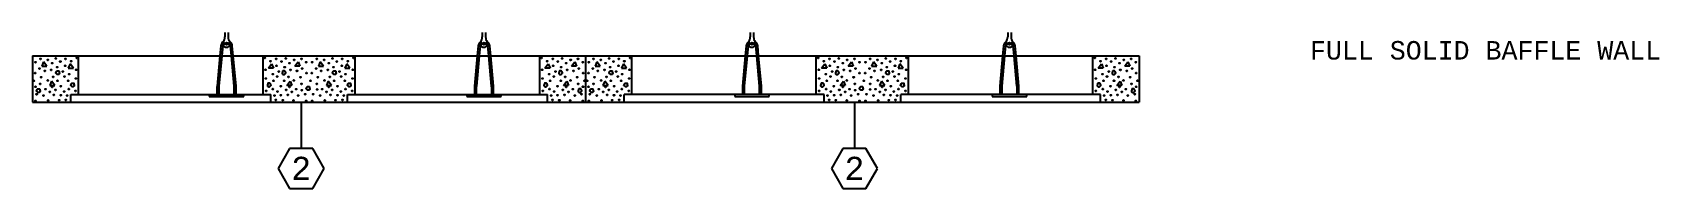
# Model space of a CAD drawing. Extents: x -63 to 400, y -73 to 137.
# Drawn here: x -23.7 to 399.7, y -72.6 to -32.2 of the extents above; entities that cross this region are included whole.
import ezdxf
from ezdxf.enums import TextEntityAlignment as Align

# ---------------------------------------------------------------- set-up
doc = ezdxf.new("R2010")
doc.units = 0
doc.header["$MEASUREMENT"] = 0
doc.layers.add('2', color=7, linetype='Continuous')
doc.styles.get("Standard").update_dxf_attribs({"font": 'monotxt.shx'})

msp = doc.modelspace()

# ---------------------------------------------------------------- texts
at = {"layer": '2', "color": 5, "linetype": 'Continuous'}
for s, height, p in [('FULL SOLID BAFFLE WALL', 4.8, (354.47, -36.77)), ('2', 6, (46.2, -67.43)), ('2', 6, (190.2, -67.43))]:
    msp.add_text(s, height=height, dxfattribs=at).set_placement(p, align=Align.MIDDLE_CENTER)

# ---------------------------------------------------------------- linework, layer by layer
at = {"layer": '2', "color": 5, "linetype": 'Continuous'}
for p, q in [((26.34, -32.17), (26.34, -33.26)), ((27.21, -32.17), (27.21, -33.26)), ((93.34, -32.17), (93.34, -33.26)), ((94.21, -32.17), (94.21, -33.26)), ((163.09, -32.17), (163.09, -33.26)), ((163.96, -32.17), (163.96, -33.26)), ((230.09, -32.17), (230.09, -33.26)), ((230.96, -32.17), (230.96, -33.26)), ((25.28, -35.6), (25.03, -38.24)), ((25.78, -35.65), (25.54, -38.24)), ((25.98, -34.69), (25.93, -34.72)), ((26.46, -35.08), (26.1, -35.08)), ((26.1, -35.08), (26.1, -35.14)), ((26.48, -35.14), (26.1, -35.14)), ((27.07, -34.96), (27.28, -34.94)), ((27.28, -35.16), (27.07, -35.14)), ((27.09, -35.02), (27.29, -35)), ((27.29, -35.1), (27.09, -35.08)), ((28.02, -38.24), (27.77, -35.65)), ((28.52, -38.24), (28.27, -35.6)), ((92.28, -35.6), (92.03, -38.24)), ((92.78, -35.65), (92.54, -38.24)), ((92.98, -34.69), (92.93, -34.72)), ((93.46, -35.08), (93.1, -35.08)), ((93.1, -35.08), (93.1, -35.14)), ((93.48, -35.14), (93.1, -35.14)), ((94.07, -34.96), (94.28, -34.94)), ((94.28, -35.16), (94.07, -35.14)), ((94.09, -35.02), (94.29, -35)), ((94.29, -35.1), (94.09, -35.08)), ((95.02, -38.24), (94.77, -35.65)), ((95.52, -38.24), (95.27, -35.6)), ((162.03, -35.6), (161.78, -38.24)), ((162.53, -35.65), (162.29, -38.24)), ((162.73, -34.69), (162.68, -34.72)), ((163.21, -35.08), (162.85, -35.08)), ((162.85, -35.08), (162.85, -35.14)), ((163.23, -35.14), (162.85, -35.14)), ((163.82, -34.96), (164.03, -34.94)), ((164.03, -35.16), (163.82, -35.14)), ((163.84, -35.02), (164.04, -35)), ((164.04, -35.1), (163.84, -35.08)), ((164.77, -38.24), (164.52, -35.65)), ((165.27, -38.24), (165.02, -35.6)), ((229.03, -35.6), (228.78, -38.24)), ((229.53, -35.65), (229.29, -38.24)), ((229.73, -34.69), (229.68, -34.72)), ((230.21, -35.08), (229.85, -35.08)), ((229.85, -35.08), (229.85, -35.14)), ((230.23, -35.14), (229.85, -35.14)), ((230.82, -34.96), (231.03, -34.94)), ((231.03, -35.16), (230.82, -35.14)), ((230.84, -35.02), (231.04, -35)), ((231.04, -35.1), (230.84, -35.08)), ((231.77, -38.24), (231.52, -35.65)), ((232.27, -38.24), (232.02, -35.6)), ((-23.72, -38.24), (25.03, -38.24)), ((-23.72, -38.24), (-23.72, -50.24)), ((-20.84, -39.78), (-21.32, -40.93)), ((-21.32, -40.93), (-19.99, -40.93)), ((-19.99, -40.93), (-20.84, -39.78)), ((-13.95, -40.3), (-14.42, -41.45)), ((-14.42, -41.45), (-13.1, -41.45)), ((-13.1, -41.45), (-13.95, -40.3)), ((-11.72, -48.24), (-11.72, -38.24)), ((25.03, -38.24), (24.29, -46.05)), ((25.54, -38.24), (24.79, -46.1)), ((25.54, -38.24), (28.02, -38.24)), ((28.76, -46.1), (28.02, -38.24)), ((28.52, -38.24), (92.03, -38.24)), ((29.26, -46.05), (28.52, -38.24)), ((36.28, -48.24), (36.28, -38.24)), ((37.66, -41.45), (38.51, -40.3)), ((38.98, -41.45), (37.66, -41.45)), ((38.51, -40.3), (38.98, -41.45)), ((44.55, -40.93), (45.4, -39.78)), ((45.87, -40.93), (44.55, -40.93)), ((45.4, -39.78), (45.87, -40.93)), ((51.16, -39.78), (50.68, -40.93)), ((50.68, -40.93), (52.01, -40.93)), ((52.01, -40.93), (51.16, -39.78)), ((58.05, -40.3), (57.58, -41.45)), ((57.58, -41.45), (58.9, -41.45)), ((58.9, -41.45), (58.05, -40.3)), ((60.28, -48.24), (60.28, -38.24)), ((92.03, -38.24), (91.29, -46.05)), ((92.54, -38.24), (91.79, -46.1)), ((92.54, -38.24), (95.02, -38.24)), ((95.76, -46.1), (95.02, -38.24)), ((95.52, -38.24), (161.78, -38.24)), ((96.26, -46.05), (95.52, -38.24)), ((108.28, -48.24), (108.28, -38.24)), ((109.66, -41.45), (110.51, -40.3)), ((110.98, -41.45), (109.66, -41.45)), ((110.51, -40.3), (110.98, -41.45)), ((116.55, -40.93), (117.4, -39.78)), ((117.87, -40.93), (116.55, -40.93)), ((117.4, -39.78), (117.87, -40.93)), ((120.28, -50.24), (120.28, -38.24)), ((123.16, -39.78), (122.68, -40.93)), ((122.68, -40.93), (124.01, -40.93)), ((124.01, -40.93), (123.16, -39.78)), ((130.05, -40.3), (129.58, -41.45)), ((129.58, -41.45), (130.9, -41.45)), ((130.9, -41.45), (130.05, -40.3)), ((132.28, -48.24), (132.28, -38.24)), ((161.78, -38.24), (161.04, -46.05)), ((162.29, -38.24), (161.54, -46.1)), ((162.29, -38.24), (164.77, -38.24)), ((165.51, -46.1), (164.77, -38.24)), ((165.27, -38.24), (228.78, -38.24)), ((166.01, -46.05), (165.27, -38.24)), ((180.28, -48.24), (180.28, -38.24)), ((181.66, -41.45), (182.51, -40.3)), ((182.98, -41.45), (181.66, -41.45)), ((182.51, -40.3), (182.98, -41.45)), ((188.55, -40.93), (189.4, -39.78)), ((189.87, -40.93), (188.55, -40.93)), ((189.4, -39.78), (189.87, -40.93)), ((195.16, -39.78), (194.68, -40.93)), ((194.68, -40.93), (196.01, -40.93)), ((196.01, -40.93), (195.16, -39.78)), ((202.05, -40.3), (201.58, -41.45)), ((201.58, -41.45), (202.9, -41.45)), ((202.9, -41.45), (202.05, -40.3)), ((204.28, -48.24), (204.28, -38.24)), ((228.78, -38.24), (228.04, -46.05)), ((229.29, -38.24), (228.54, -46.1)), ((229.29, -38.24), (231.77, -38.24)), ((232.51, -46.1), (231.77, -38.24)), ((232.27, -38.24), (264.28, -38.24)), ((233.01, -46.05), (232.27, -38.24)), ((252.28, -48.24), (252.28, -38.24)), ((253.66, -41.45), (254.51, -40.3)), ((254.98, -41.45), (253.66, -41.45)), ((254.51, -40.3), (254.98, -41.45)), ((260.55, -40.93), (261.4, -39.78)), ((261.87, -40.93), (260.55, -40.93)), ((261.4, -39.78), (261.87, -40.93)), ((264.28, -38.24), (264.28, -50.24)), ((-18.78, -44.76), (-19.25, -45.91)), ((-19.25, -45.91), (-17.93, -45.91)), ((-17.93, -45.91), (-18.78, -44.76)), ((24.28, -46.38), (24.28, -48.24)), ((24.78, -46.38), (24.78, -48.24)), ((28.78, -48.24), (28.78, -46.38)), ((29.28, -48.24), (29.28, -46.38)), ((42.48, -45.91), (43.33, -44.76)), ((43.8, -45.91), (42.48, -45.91)), ((43.33, -44.76), (43.8, -45.91)), ((53.22, -44.76), (52.75, -45.91)), ((52.75, -45.91), (54.07, -45.91)), ((54.07, -45.91), (53.22, -44.76)), ((91.28, -46.38), (91.28, -48.24)), ((91.78, -46.38), (91.78, -48.24)), ((95.78, -48.24), (95.78, -46.38)), ((96.28, -48.24), (96.28, -46.38)), ((114.48, -45.91), (115.33, -44.76)), ((115.8, -45.91), (114.48, -45.91)), ((115.33, -44.76), (115.8, -45.91)), ((125.22, -44.76), (124.75, -45.91)), ((124.75, -45.91), (126.07, -45.91)), ((126.07, -45.91), (125.22, -44.76)), ((161.03, -46.38), (161.03, -48.24)), ((161.53, -46.38), (161.53, -48.24)), ((165.53, -48.24), (165.53, -46.38)), ((166.03, -48.24), (166.03, -46.38)), ((186.48, -45.91), (187.33, -44.76)), ((187.8, -45.91), (186.48, -45.91)), ((187.33, -44.76), (187.8, -45.91)), ((197.22, -44.76), (196.75, -45.91)), ((196.75, -45.91), (198.07, -45.91)), ((198.07, -45.91), (197.22, -44.76)), ((228.03, -46.38), (228.03, -48.24)), ((228.53, -46.38), (228.53, -48.24)), ((232.53, -48.24), (232.53, -46.38)), ((233.03, -48.24), (233.03, -46.38)), ((258.48, -45.91), (259.33, -44.76)), ((259.8, -45.91), (258.48, -45.91)), ((259.33, -44.76), (259.8, -45.91)), ((-23.72, -50.24), (264.28, -50.24)), ((-13.72, -48.24), (38.28, -48.24)), ((-13.72, -50.24), (-13.72, -48.24)), ((22.28, -48.24), (22.28, -48.74)), ((22.28, -48.74), (31.28, -48.74)), ((31.28, -48.74), (31.28, -48.24)), ((38.28, -50.24), (38.28, -48.24)), ((46.2, -50.24), (46.2, -62.24)), ((58.28, -48.24), (110.28, -48.24)), ((58.28, -50.24), (58.28, -48.24)), ((89.28, -48.24), (89.28, -48.74)), ((89.28, -48.74), (98.28, -48.74)), ((98.28, -48.74), (98.28, -48.24)), ((110.28, -50.24), (110.28, -48.24)), ((182.28, -48.24), (130.28, -48.24)), ((130.28, -50.24), (130.28, -48.24)), ((159.03, -48.24), (159.03, -48.74)), ((159.03, -48.74), (168.03, -48.74)), ((168.03, -48.74), (168.03, -48.24)), ((182.28, -50.24), (182.28, -48.24)), ((190.2, -50.24), (190.2, -62.24)), ((254.28, -48.24), (202.28, -48.24)), ((202.28, -50.24), (202.28, -48.24)), ((226.03, -48.24), (226.03, -48.74)), ((226.03, -48.74), (235.03, -48.74)), ((235.03, -48.74), (235.03, -48.24)), ((254.28, -50.24), (254.28, -48.24)), ((43.2, -62.24), (40.2, -67.43)), ((49.2, -62.24), (43.2, -62.24)), ((52.2, -67.43), (49.2, -62.24)), ((187.2, -62.24), (184.2, -67.43)), ((193.2, -62.24), (187.2, -62.24)), ((196.2, -67.43), (193.2, -62.24)), ((40.2, -67.43), (43.2, -72.63)), ((49.2, -72.63), (52.2, -67.43)), ((184.2, -67.43), (187.2, -72.63)), ((193.2, -72.63), (196.2, -67.43)), ((43.2, -72.63), (49.2, -72.63)), ((187.2, -72.63), (193.2, -72.63))]:
    msp.add_line(p, q, dxfattribs=at)
for points in [[(-17.56, -42.5), (-17.55, -42.48, -0.004785), (-17.55, -42.46, -0.004913), (-17.55, -42.45, -0.005179), (-17.54, -42.43, -0.005594), (-17.54, -42.41, -0.005983), (-17.54, -42.4, -0.006362), (-17.53, -42.38, -0.006756), (-17.53, -42.37, -0.00718), (-17.52, -42.35, -0.007603), (-17.52, -42.34, -0.008039), (-17.51, -42.32, -0.008471), (-17.51, -42.31, -0.00891), (-17.5, -42.3, -0.009333), (-17.49, -42.29, -0.00975), (-17.49, -42.27, -0.010138), (-17.48, -42.26, -0.010509), (-17.47, -42.25, -0.010826), (-17.46, -42.24, -0.011103), (-17.45, -42.23, -0.011341), (-17.45, -42.22, -0.011564), (-17.44, -42.21, -0.011551), (-17.43, -42.2, -0.011336), (-17.41, -42.19, -0.011036), (-17.4, -42.18, -0.010634), (-17.39, -42.18, -0.010268), (-17.38, -42.17, -0.009897), (-17.37, -42.16, -0.009544), (-17.35, -42.16, -0.009179), (-17.34, -42.15, -0.008841), (-17.33, -42.14, -0.008503), (-17.31, -42.14, -0.008191), (-17.3, -42.13, -0.007883), (-17.29, -42.13, -0.007603), (-17.27, -42.13, -0.007329), (-17.26, -42.12, -0.007081), (-17.24, -42.12, -0.006841), (-17.23, -42.12, -0.006626), (-17.21, -42.11, -0.006419), (-17.2, -42.11, -0.006236), (-17.18, -42.11, -0.006061), (-17.16, -42.11, -0.005907), (-17.15, -42.11, -0.005763), (-17.13, -42.11, -0.005637), (-17.12, -42.1, -0.005521), (-17.1, -42.1, -0.005421), (-17.08, -42.11, -0.005329), (-17.07, -42.11, -0.005258), (-17.05, -42.11, -0.005201), (-17.03, -42.11, -0.00514), (-17.02, -42.11, -0.005062), (-17, -42.11, -0.005083), (-16.98, -42.11, -0.005221), (-16.97, -42.12, -0.006031), (-16.95, -42.12, -0.007829), (-16.94, -42.12, -0.009649), (-16.92, -42.13, -0.011932), (-16.91, -42.13, -0.014416), (-16.89, -42.14, -0.017553), (-16.88, -42.14, -0.021223), (-16.87, -42.15, -0.025951), (-16.86, -42.16, -0.03001), (-16.85, -42.17, -0.033019), (-16.84, -42.18, -0.032883), (-16.84, -42.19, -0.029027), (-16.83, -42.2, -0.025269), (-16.83, -42.22, -0.021469), (-16.82, -42.23, -0.017986), (-16.82, -42.24, -0.014521), (-16.82, -42.26, -0.011672), (-16.82, -42.27, -0.008962), (-16.82, -42.29, -0.006754), (-16.82, -42.31, -0.004559), (-16.82, -42.32, -0.002745), (-16.82, -42.34, -0.000833), (-16.82, -42.35, 0.000805), (-16.82, -42.37, 0.002637), (-16.82, -42.39, 0.004312), (-16.82, -42.4, 0.006297), (-16.82, -42.42, 0.008122), (-16.81, -42.44, 0.010228), (-16.81, -42.45, 0.012587), (-16.81, -42.47, 0.01574), (-16.8, -42.48, 0.017251), (-16.8, -42.5, 0.017002), (-16.79, -42.51, 0.015078), (-16.79, -42.52, 0.010869), (-16.78, -42.54, 0.007364), (-16.77, -42.55, 0.003739), (-16.76, -42.56, 0.000502), (-16.76, -42.57, -0.003172), (-16.75, -42.59, -0.006628), (-16.74, -42.6, -0.010722), (-16.74, -42.61, -0.013226), (-16.73, -42.63, -0.014832), (-16.73, -42.64, -0.015088), (-16.72, -42.66, -0.014292), (-16.72, -42.67, -0.013883), (-16.72, -42.69, -0.013764), (-16.72, -42.7, -0.013686), (-16.72, -42.72, -0.013657), (-16.72, -42.73, -0.013745), (-16.72, -42.75, -0.013963), (-16.72, -42.76, -0.014224), (-16.73, -42.78, -0.014554), (-16.73, -42.79, -0.015101), (-16.73, -42.81, -0.015976), (-16.74, -42.82, -0.015668), (-16.75, -42.83, -0.013866), (-16.75, -42.85, -0.011842), (-16.76, -42.86, -0.009091), (-16.77, -42.87, -0.00656), (-16.78, -42.89, -0.003629), (-16.79, -42.9, -0.001959), (-16.8, -42.91, -0.001108), (-16.8, -42.92, -0.001572), (-16.81, -42.93, -0.00347), (-16.82, -42.95, -0.004668), (-16.83, -42.96, -0.005443), (-16.84, -42.97, -0.007694), (-16.85, -42.98, -0.01221), (-16.86, -42.99, -0.017137), (-16.87, -43, -0.023974), (-16.88, -43.01, -0.025959), (-16.9, -43.01, -0.022284), (-16.91, -43.02, -0.018818), (-16.92, -43.03, -0.015063), (-16.94, -43.03, -0.011683), (-16.95, -43.03, -0.008014), (-16.97, -43.04, -0.004976), (-16.98, -43.04, -0.00181), (-17, -43.04, 0.001224), (-17.01, -43.05, 0.004947), (-17.03, -43.05, 0.006053), (-17.04, -43.05, 0.004853), (-17.06, -43.06, 0.003013), (-17.07, -43.06, 0.000016), (-17.09, -43.07, -0.002521), (-17.1, -43.07, -0.00528), (-17.12, -43.08, -0.007878), (-17.13, -43.08, -0.010941), (-17.14, -43.08, -0.014094), (-17.16, -43.08, -0.017981), (-17.17, -43.08, -0.020233), (-17.19, -43.08, -0.021055), (-17.2, -43.08, -0.020457), (-17.21, -43.08, -0.018422), (-17.23, -43.07, -0.016727), (-17.24, -43.07, -0.015121), (-17.25, -43.06, -0.013622), (-17.27, -43.05, -0.012038), (-17.28, -43.05, -0.010686), (-17.29, -43.04, -0.009342), (-17.31, -43.03, -0.008202), (-17.32, -43.02, -0.007044), (-17.33, -43.01, -0.006083), (-17.34, -43, -0.005098), (-17.36, -42.99, -0.004237), (-17.37, -42.98, -0.003276), (-17.38, -42.97, -0.002582), (-17.39, -42.96, -0.001962), (-17.4, -42.95, -0.000895), (-17.42, -42.94, 0.000947), (-17.43, -42.93, -0.001004), (-17.44, -42.92, -0.007533), (-17.45, -42.91, -0.013881), (-17.46, -42.9, -0.021241), (-17.47, -42.88, -0.018761), (-17.47, -42.87, -0.006753), (-17.48, -42.86, 0.002565), (-17.49, -42.85, 0.012008), (-17.5, -42.83, 0.015872), (-17.51, -42.82, 0.014536), (-17.52, -42.81, 0.013302), (-17.53, -42.8, 0.011978), (-17.54, -42.79, 0.010661), (-17.55, -42.78, 0.009179), (-17.57, -42.77, 0.006686), (-17.58, -42.76, 0.00297), (-17.59, -42.76, -0.000284), (-17.61, -42.75, -0.004153), (-17.62, -42.74, -0.007845), (-17.63, -42.73, -0.012498), (-17.64, -42.72, -0.01805), (-17.65, -42.71, -0.025988), (-17.66, -42.7, -0.033213), (-17.66, -42.69, -0.038945), (-17.67, -42.68, -0.042043), (-17.67, -42.66, -0.041098), (-17.67, -42.65, -0.037039), (-17.66, -42.64, -0.031405), (-17.66, -42.63, -0.029902), (-17.66, -42.61, -0.029417), (-17.65, -42.6, -0.018987), (-17.64, -42.59, -0.006842), (-17.63, -42.57, -0.021033), (-17.62, -42.56, -0.026686), (-17.59, -42.53, -0.010564), (-17.56, -42.5, -0.005181)], [(42.11, -42.5), (42.11, -42.48, 0.004785), (42.1, -42.46, 0.004913), (42.1, -42.45, 0.005179), (42.1, -42.43, 0.005594), (42.09, -42.41, 0.005983), (42.09, -42.4, 0.006362), (42.09, -42.38, 0.006756), (42.08, -42.37, 0.00718), (42.08, -42.35, 0.007603), (42.07, -42.34, 0.008039), (42.07, -42.32, 0.008471), (42.06, -42.31, 0.00891), (42.05, -42.3, 0.009333), (42.05, -42.29, 0.00975), (42.04, -42.27, 0.010138), (42.03, -42.26, 0.010509), (42.03, -42.25, 0.010826), (42.02, -42.24, 0.011103), (42.01, -42.23, 0.011341), (42, -42.22, 0.011564), (41.99, -42.21, 0.011551), (41.98, -42.2, 0.011336), (41.97, -42.19, 0.011036), (41.96, -42.18, 0.010634), (41.95, -42.18, 0.010268), (41.93, -42.17, 0.009897), (41.92, -42.16, 0.009544), (41.91, -42.16, 0.009179), (41.9, -42.15, 0.008841), (41.88, -42.14, 0.008503), (41.87, -42.14, 0.008191), (41.85, -42.13, 0.007883), (41.84, -42.13, 0.007603), (41.83, -42.13, 0.007329), (41.81, -42.12, 0.007081), (41.8, -42.12, 0.006841), (41.78, -42.12, 0.006626), (41.76, -42.11, 0.006419), (41.75, -42.11, 0.006236), (41.73, -42.11, 0.006061), (41.72, -42.11, 0.005907), (41.7, -42.11, 0.005763), (41.69, -42.11, 0.005637), (41.67, -42.1, 0.005521), (41.65, -42.1, 0.005421), (41.64, -42.11, 0.005329), (41.62, -42.11, 0.005258), (41.6, -42.11, 0.005201), (41.59, -42.11, 0.00514), (41.57, -42.11, 0.005062), (41.55, -42.11, 0.005083), (41.54, -42.11, 0.005221), (41.52, -42.12, 0.006031), (41.5, -42.12, 0.007829), (41.49, -42.12, 0.009649), (41.47, -42.13, 0.011932), (41.46, -42.13, 0.014416), (41.45, -42.14, 0.017553), (41.43, -42.14, 0.021223), (41.42, -42.15, 0.025951), (41.41, -42.16, 0.03001), (41.4, -42.17, 0.033019), (41.39, -42.18, 0.032883), (41.39, -42.19, 0.029027), (41.38, -42.2, 0.025269), (41.38, -42.22, 0.021469), (41.38, -42.23, 0.017986), (41.37, -42.24, 0.014521), (41.37, -42.26, 0.011672), (41.37, -42.27, 0.008962), (41.37, -42.29, 0.006754), (41.37, -42.31, 0.004559), (41.37, -42.32, 0.002745), (41.37, -42.34, 0.000833), (41.37, -42.35, -0.000805), (41.37, -42.37, -0.002637), (41.37, -42.39, -0.004312), (41.37, -42.4, -0.006297), (41.37, -42.42, -0.008122), (41.37, -42.44, -0.010228), (41.36, -42.45, -0.012587), (41.36, -42.47, -0.01574), (41.36, -42.48, -0.017251), (41.35, -42.5, -0.017002), (41.35, -42.51, -0.015078), (41.34, -42.52, -0.010869), (41.33, -42.54, -0.007364), (41.33, -42.55, -0.003739), (41.32, -42.56, -0.000502), (41.31, -42.57, 0.003172), (41.3, -42.59, 0.006628), (41.3, -42.6, 0.010722), (41.29, -42.61, 0.013226), (41.29, -42.63, 0.014832), (41.28, -42.64, 0.015088), (41.28, -42.66, 0.014292), (41.27, -42.67, 0.013883), (41.27, -42.69, 0.013764), (41.27, -42.7, 0.013686), (41.27, -42.72, 0.013657), (41.27, -42.73, 0.013745), (41.27, -42.75, 0.013963), (41.28, -42.76, 0.014224), (41.28, -42.78, 0.014554), (41.28, -42.79, 0.015101), (41.29, -42.81, 0.015976), (41.29, -42.82, 0.015668), (41.3, -42.83, 0.013866), (41.31, -42.85, 0.011842), (41.32, -42.86, 0.009091), (41.32, -42.87, 0.00656), (41.33, -42.89, 0.003629), (41.34, -42.9, 0.001959), (41.35, -42.91, 0.001108), (41.36, -42.92, 0.001572), (41.37, -42.93, 0.00347), (41.37, -42.95, 0.004668), (41.38, -42.96, 0.005443), (41.39, -42.97, 0.007694), (41.4, -42.98, 0.01221), (41.41, -42.99, 0.017137), (41.43, -43, 0.023974), (41.44, -43.01, 0.025959), (41.45, -43.01, 0.022284), (41.46, -43.02, 0.018818), (41.48, -43.03, 0.015063), (41.49, -43.03, 0.011683), (41.51, -43.03, 0.008014), (41.52, -43.04, 0.004976), (41.54, -43.04, 0.00181), (41.55, -43.04, -0.001224), (41.57, -43.05, -0.004947), (41.58, -43.05, -0.006053), (41.6, -43.05, -0.004853), (41.61, -43.06, -0.003013), (41.63, -43.06, -0.000016), (41.64, -43.07, 0.002521), (41.66, -43.07, 0.00528), (41.67, -43.08, 0.007878), (41.68, -43.08, 0.010941), (41.7, -43.08, 0.014094), (41.71, -43.08, 0.017981), (41.73, -43.08, 0.020233), (41.74, -43.08, 0.021055), (41.75, -43.08, 0.020457), (41.77, -43.08, 0.018422), (41.78, -43.07, 0.016727), (41.79, -43.07, 0.015121), (41.81, -43.06, 0.013622), (41.82, -43.05, 0.012038), (41.83, -43.05, 0.010686), (41.85, -43.04, 0.009342), (41.86, -43.03, 0.008202), (41.87, -43.02, 0.007044), (41.89, -43.01, 0.006083), (41.9, -43, 0.005098), (41.91, -42.99, 0.004237), (41.92, -42.98, 0.003276), (41.93, -42.97, 0.002582), (41.95, -42.96, 0.001962), (41.96, -42.95, 0.000895), (41.97, -42.94, -0.000947), (41.98, -42.93, 0.001004), (41.99, -42.92, 0.007533), (42, -42.91, 0.013881), (42.01, -42.9, 0.021241), (42.02, -42.88, 0.018761), (42.03, -42.87, 0.006753), (42.04, -42.86, -0.002565), (42.04, -42.85, -0.012008), (42.05, -42.83, -0.015872), (42.06, -42.82, -0.014536), (42.07, -42.81, -0.013302), (42.08, -42.8, -0.011978), (42.09, -42.79, -0.010661), (42.11, -42.78, -0.009179), (42.12, -42.77, -0.006686), (42.13, -42.76, -0.00297), (42.15, -42.76, 0.000284), (42.16, -42.75, 0.004153), (42.17, -42.74, 0.007845), (42.18, -42.73, 0.012498), (42.19, -42.72, 0.01805), (42.2, -42.71, 0.025988), (42.21, -42.7, 0.033213), (42.21, -42.69, 0.038945), (42.22, -42.68, 0.042043), (42.22, -42.66, 0.041098), (42.22, -42.65, 0.037039), (42.22, -42.64, 0.031405), (42.21, -42.63, 0.029902), (42.21, -42.61, 0.029417), (42.2, -42.6, 0.018987), (42.19, -42.59, 0.006842), (42.18, -42.57, 0.021033), (42.17, -42.56, 0.026686), (42.15, -42.53, 0.010564), (42.11, -42.5, 0.005181)], [(54.44, -42.5), (54.45, -42.48, -0.004785), (54.45, -42.46, -0.004913), (54.45, -42.45, -0.005179), (54.46, -42.43, -0.005594), (54.46, -42.41, -0.005983), (54.46, -42.4, -0.006362), (54.47, -42.38, -0.006756), (54.47, -42.37, -0.00718), (54.48, -42.35, -0.007603), (54.48, -42.34, -0.008039), (54.49, -42.32, -0.008471), (54.49, -42.31, -0.00891), (54.5, -42.3, -0.009333), (54.51, -42.29, -0.00975), (54.51, -42.27, -0.010138), (54.52, -42.26, -0.010509), (54.53, -42.25, -0.010826), (54.54, -42.24, -0.011103), (54.55, -42.23, -0.011341), (54.55, -42.22, -0.011564), (54.56, -42.21, -0.011551), (54.57, -42.2, -0.011336), (54.59, -42.19, -0.011036), (54.6, -42.18, -0.010634), (54.61, -42.18, -0.010268), (54.62, -42.17, -0.009897), (54.63, -42.16, -0.009544), (54.65, -42.16, -0.009179), (54.66, -42.15, -0.008841), (54.67, -42.14, -0.008503), (54.69, -42.14, -0.008191), (54.7, -42.13, -0.007883), (54.71, -42.13, -0.007603), (54.73, -42.13, -0.007329), (54.74, -42.12, -0.007081), (54.76, -42.12, -0.006841), (54.77, -42.12, -0.006626), (54.79, -42.11, -0.006419), (54.8, -42.11, -0.006236), (54.82, -42.11, -0.006061), (54.84, -42.11, -0.005907), (54.85, -42.11, -0.005763), (54.87, -42.11, -0.005637), (54.88, -42.1, -0.005521), (54.9, -42.1, -0.005421), (54.92, -42.11, -0.005329), (54.93, -42.11, -0.005258), (54.95, -42.11, -0.005201), (54.97, -42.11, -0.00514), (54.98, -42.11, -0.005062), (55, -42.11, -0.005083), (55.02, -42.11, -0.005221), (55.03, -42.12, -0.006031), (55.05, -42.12, -0.007829), (55.06, -42.12, -0.009649), (55.08, -42.13, -0.011932), (55.09, -42.13, -0.014416), (55.11, -42.14, -0.017553), (55.12, -42.14, -0.021223), (55.13, -42.15, -0.025951), (55.14, -42.16, -0.03001), (55.15, -42.17, -0.033019), (55.16, -42.18, -0.032883), (55.16, -42.19, -0.029027), (55.17, -42.2, -0.025269), (55.17, -42.22, -0.021469), (55.18, -42.23, -0.017986), (55.18, -42.24, -0.014521), (55.18, -42.26, -0.011672), (55.18, -42.27, -0.008962), (55.18, -42.29, -0.006754), (55.18, -42.31, -0.004559), (55.18, -42.32, -0.002745), (55.18, -42.34, -0.000833), (55.18, -42.35, 0.000805), (55.18, -42.37, 0.002637), (55.18, -42.39, 0.004312), (55.18, -42.4, 0.006297), (55.18, -42.42, 0.008122), (55.19, -42.44, 0.010228), (55.19, -42.45, 0.012587), (55.19, -42.47, 0.01574), (55.2, -42.48, 0.017251), (55.2, -42.5, 0.017002), (55.21, -42.51, 0.015078), (55.21, -42.52, 0.010869), (55.22, -42.54, 0.007364), (55.23, -42.55, 0.003739), (55.24, -42.56, 0.000502), (55.24, -42.57, -0.003172), (55.25, -42.59, -0.006628), (55.26, -42.6, -0.010722), (55.26, -42.61, -0.013226), (55.27, -42.63, -0.014832), (55.27, -42.64, -0.015088), (55.28, -42.66, -0.014292), (55.28, -42.67, -0.013883), (55.28, -42.69, -0.013764), (55.28, -42.7, -0.013686), (55.28, -42.72, -0.013657), (55.28, -42.73, -0.013745), (55.28, -42.75, -0.013963), (55.28, -42.76, -0.014224), (55.27, -42.78, -0.014554), (55.27, -42.79, -0.015101), (55.27, -42.81, -0.015976), (55.26, -42.82, -0.015668), (55.25, -42.83, -0.013866), (55.25, -42.85, -0.011842), (55.24, -42.86, -0.009091), (55.23, -42.87, -0.00656), (55.22, -42.89, -0.003629), (55.21, -42.9, -0.001959), (55.2, -42.91, -0.001108), (55.2, -42.92, -0.001572), (55.19, -42.93, -0.00347), (55.18, -42.95, -0.004668), (55.17, -42.96, -0.005443), (55.16, -42.97, -0.007694), (55.15, -42.98, -0.01221), (55.14, -42.99, -0.017137), (55.13, -43, -0.023974), (55.12, -43.01, -0.025959), (55.1, -43.01, -0.022284), (55.09, -43.02, -0.018818), (55.08, -43.03, -0.015063), (55.06, -43.03, -0.011683), (55.05, -43.03, -0.008014), (55.03, -43.04, -0.004976), (55.02, -43.04, -0.00181), (55, -43.04, 0.001224), (54.99, -43.05, 0.004947), (54.97, -43.05, 0.006053), (54.96, -43.05, 0.004853), (54.94, -43.06, 0.003013), (54.93, -43.06, 0.000016), (54.91, -43.07, -0.002521), (54.9, -43.07, -0.00528), (54.88, -43.08, -0.007878), (54.87, -43.08, -0.010941), (54.86, -43.08, -0.014094), (54.84, -43.08, -0.017981), (54.83, -43.08, -0.020233), (54.81, -43.08, -0.021055), (54.8, -43.08, -0.020457), (54.79, -43.08, -0.018422), (54.77, -43.07, -0.016727), (54.76, -43.07, -0.015121), (54.75, -43.06, -0.013622), (54.73, -43.05, -0.012038), (54.72, -43.05, -0.010686), (54.71, -43.04, -0.009342), (54.69, -43.03, -0.008202), (54.68, -43.02, -0.007044), (54.67, -43.01, -0.006083), (54.66, -43, -0.005098), (54.64, -42.99, -0.004237), (54.63, -42.98, -0.003276), (54.62, -42.97, -0.002582), (54.61, -42.96, -0.001962), (54.6, -42.95, -0.000895), (54.58, -42.94, 0.000947), (54.57, -42.93, -0.001004), (54.56, -42.92, -0.007533), (54.55, -42.91, -0.013881), (54.54, -42.9, -0.021241), (54.53, -42.88, -0.018761), (54.53, -42.87, -0.006753), (54.52, -42.86, 0.002565), (54.51, -42.85, 0.012008), (54.5, -42.83, 0.015872), (54.49, -42.82, 0.014536), (54.48, -42.81, 0.013302), (54.47, -42.8, 0.011978), (54.46, -42.79, 0.010661), (54.45, -42.78, 0.009179), (54.43, -42.77, 0.006686), (54.42, -42.76, 0.00297), (54.41, -42.76, -0.000284), (54.39, -42.75, -0.004153), (54.38, -42.74, -0.007845), (54.37, -42.73, -0.012498), (54.36, -42.72, -0.01805), (54.35, -42.71, -0.025988), (54.34, -42.7, -0.033213), (54.34, -42.69, -0.038945), (54.33, -42.68, -0.042043), (54.33, -42.66, -0.041098), (54.33, -42.65, -0.037039), (54.34, -42.64, -0.031405), (54.34, -42.63, -0.029902), (54.34, -42.61, -0.029417), (54.35, -42.6, -0.018987), (54.36, -42.59, -0.006842), (54.37, -42.57, -0.021033), (54.38, -42.56, -0.026686), (54.41, -42.53, -0.010564), (54.44, -42.5, -0.005181)], [(114.11, -42.5), (114.11, -42.48, 0.004785), (114.1, -42.46, 0.004913), (114.1, -42.45, 0.005179), (114.1, -42.43, 0.005594), (114.09, -42.41, 0.005983), (114.09, -42.4, 0.006362), (114.09, -42.38, 0.006756), (114.08, -42.37, 0.00718), (114.08, -42.35, 0.007603), (114.07, -42.34, 0.008039), (114.07, -42.32, 0.008471), (114.06, -42.31, 0.00891), (114.05, -42.3, 0.009333), (114.05, -42.29, 0.00975), (114.04, -42.27, 0.010138), (114.03, -42.26, 0.010509), (114.03, -42.25, 0.010826), (114.02, -42.24, 0.011103), (114.01, -42.23, 0.011341), (114, -42.22, 0.011564), (113.99, -42.21, 0.011551), (113.98, -42.2, 0.011336), (113.97, -42.19, 0.011036), (113.96, -42.18, 0.010634), (113.95, -42.18, 0.010268), (113.93, -42.17, 0.009897), (113.92, -42.16, 0.009544), (113.91, -42.16, 0.009179), (113.9, -42.15, 0.008841), (113.88, -42.14, 0.008503), (113.87, -42.14, 0.008191), (113.85, -42.13, 0.007883), (113.84, -42.13, 0.007603), (113.83, -42.13, 0.007329), (113.81, -42.12, 0.007081), (113.8, -42.12, 0.006841), (113.78, -42.12, 0.006626), (113.76, -42.11, 0.006419), (113.75, -42.11, 0.006236), (113.73, -42.11, 0.006061), (113.72, -42.11, 0.005907), (113.7, -42.11, 0.005763), (113.69, -42.11, 0.005637), (113.67, -42.1, 0.005521), (113.65, -42.1, 0.005421), (113.64, -42.11, 0.005329), (113.62, -42.11, 0.005258), (113.6, -42.11, 0.005201), (113.59, -42.11, 0.00514), (113.57, -42.11, 0.005062), (113.55, -42.11, 0.005083), (113.54, -42.11, 0.005221), (113.52, -42.12, 0.006031), (113.5, -42.12, 0.007829), (113.49, -42.12, 0.009649), (113.47, -42.13, 0.011932), (113.46, -42.13, 0.014416), (113.45, -42.14, 0.017553), (113.43, -42.14, 0.021223), (113.42, -42.15, 0.025951), (113.41, -42.16, 0.03001), (113.4, -42.17, 0.033019), (113.39, -42.18, 0.032883), (113.39, -42.19, 0.029027), (113.38, -42.2, 0.025269), (113.38, -42.22, 0.021469), (113.38, -42.23, 0.017986), (113.37, -42.24, 0.014521), (113.37, -42.26, 0.011672), (113.37, -42.27, 0.008962), (113.37, -42.29, 0.006754), (113.37, -42.31, 0.004559), (113.37, -42.32, 0.002745), (113.37, -42.34, 0.000833), (113.37, -42.35, -0.000805), (113.37, -42.37, -0.002637), (113.37, -42.39, -0.004312), (113.37, -42.4, -0.006297), (113.37, -42.42, -0.008122), (113.37, -42.44, -0.010228), (113.36, -42.45, -0.012587), (113.36, -42.47, -0.01574), (113.36, -42.48, -0.017251), (113.35, -42.5, -0.017002), (113.35, -42.51, -0.015078), (113.34, -42.52, -0.010869), (113.33, -42.54, -0.007364), (113.33, -42.55, -0.003739), (113.32, -42.56, -0.000502), (113.31, -42.57, 0.003172), (113.3, -42.59, 0.006628), (113.3, -42.6, 0.010722), (113.29, -42.61, 0.013226), (113.29, -42.63, 0.014832), (113.28, -42.64, 0.015088), (113.28, -42.66, 0.014292), (113.27, -42.67, 0.013883), (113.27, -42.69, 0.013764), (113.27, -42.7, 0.013686), (113.27, -42.72, 0.013657), (113.27, -42.73, 0.013745), (113.27, -42.75, 0.013963), (113.28, -42.76, 0.014224), (113.28, -42.78, 0.014554), (113.28, -42.79, 0.015101), (113.29, -42.81, 0.015976), (113.29, -42.82, 0.015668), (113.3, -42.83, 0.013866), (113.31, -42.85, 0.011842), (113.32, -42.86, 0.009091), (113.32, -42.87, 0.00656), (113.33, -42.89, 0.003629), (113.34, -42.9, 0.001959), (113.35, -42.91, 0.001108), (113.36, -42.92, 0.001572), (113.37, -42.93, 0.00347), (113.37, -42.95, 0.004668), (113.38, -42.96, 0.005443), (113.39, -42.97, 0.007694), (113.4, -42.98, 0.01221), (113.41, -42.99, 0.017137), (113.43, -43, 0.023974), (113.44, -43.01, 0.025959), (113.45, -43.01, 0.022284), (113.46, -43.02, 0.018818), (113.48, -43.03, 0.015063), (113.49, -43.03, 0.011683), (113.51, -43.03, 0.008014), (113.52, -43.04, 0.004976), (113.54, -43.04, 0.00181), (113.55, -43.04, -0.001224), (113.57, -43.05, -0.004947), (113.58, -43.05, -0.006053), (113.6, -43.05, -0.004853), (113.61, -43.06, -0.003013), (113.63, -43.06, -0.000016), (113.64, -43.07, 0.002521), (113.66, -43.07, 0.00528), (113.67, -43.08, 0.007878), (113.68, -43.08, 0.010941), (113.7, -43.08, 0.014094), (113.71, -43.08, 0.017981), (113.73, -43.08, 0.020233), (113.74, -43.08, 0.021055), (113.75, -43.08, 0.020457), (113.77, -43.08, 0.018422), (113.78, -43.07, 0.016727), (113.79, -43.07, 0.015121), (113.81, -43.06, 0.013622), (113.82, -43.05, 0.012038), (113.83, -43.05, 0.010686), (113.85, -43.04, 0.009342), (113.86, -43.03, 0.008202), (113.87, -43.02, 0.007044), (113.89, -43.01, 0.006083), (113.9, -43, 0.005098), (113.91, -42.99, 0.004237), (113.92, -42.98, 0.003276), (113.93, -42.97, 0.002582), (113.95, -42.96, 0.001962), (113.96, -42.95, 0.000895), (113.97, -42.94, -0.000947), (113.98, -42.93, 0.001004), (113.99, -42.92, 0.007533), (114, -42.91, 0.013881), (114.01, -42.9, 0.021241), (114.02, -42.88, 0.018761), (114.03, -42.87, 0.006753), (114.04, -42.86, -0.002565), (114.04, -42.85, -0.012008), (114.05, -42.83, -0.015872), (114.06, -42.82, -0.014536), (114.07, -42.81, -0.013302), (114.08, -42.8, -0.011978), (114.09, -42.79, -0.010661), (114.11, -42.78, -0.009179), (114.12, -42.77, -0.006686), (114.13, -42.76, -0.00297), (114.15, -42.76, 0.000284), (114.16, -42.75, 0.004153), (114.17, -42.74, 0.007845), (114.18, -42.73, 0.012498), (114.19, -42.72, 0.01805), (114.2, -42.71, 0.025988), (114.21, -42.7, 0.033213), (114.21, -42.69, 0.038945), (114.22, -42.68, 0.042043), (114.22, -42.66, 0.041098), (114.22, -42.65, 0.037039), (114.22, -42.64, 0.031405), (114.21, -42.63, 0.029902), (114.21, -42.61, 0.029417), (114.2, -42.6, 0.018987), (114.19, -42.59, 0.006842), (114.18, -42.57, 0.021033), (114.17, -42.56, 0.026686), (114.15, -42.53, 0.010564), (114.11, -42.5, 0.005181)], [(126.44, -42.5), (126.45, -42.48, -0.004785), (126.45, -42.46, -0.004913), (126.45, -42.45, -0.005179), (126.46, -42.43, -0.005594), (126.46, -42.41, -0.005983), (126.46, -42.4, -0.006362), (126.47, -42.38, -0.006756), (126.47, -42.37, -0.00718), (126.48, -42.35, -0.007603), (126.48, -42.34, -0.008039), (126.49, -42.32, -0.008471), (126.49, -42.31, -0.00891), (126.5, -42.3, -0.009333), (126.51, -42.29, -0.00975), (126.51, -42.27, -0.010138), (126.52, -42.26, -0.010509), (126.53, -42.25, -0.010826), (126.54, -42.24, -0.011103), (126.55, -42.23, -0.011341), (126.55, -42.22, -0.011564), (126.56, -42.21, -0.011551), (126.57, -42.2, -0.011336), (126.59, -42.19, -0.011036), (126.6, -42.18, -0.010634), (126.61, -42.18, -0.010268), (126.62, -42.17, -0.009897), (126.63, -42.16, -0.009544), (126.65, -42.16, -0.009179), (126.66, -42.15, -0.008841), (126.67, -42.14, -0.008503), (126.69, -42.14, -0.008191), (126.7, -42.13, -0.007883), (126.71, -42.13, -0.007603), (126.73, -42.13, -0.007329), (126.74, -42.12, -0.007081), (126.76, -42.12, -0.006841), (126.77, -42.12, -0.006626), (126.79, -42.11, -0.006419), (126.8, -42.11, -0.006236), (126.82, -42.11, -0.006061), (126.84, -42.11, -0.005907), (126.85, -42.11, -0.005763), (126.87, -42.11, -0.005637), (126.88, -42.1, -0.005521), (126.9, -42.1, -0.005421), (126.92, -42.11, -0.005329), (126.93, -42.11, -0.005258), (126.95, -42.11, -0.005201), (126.97, -42.11, -0.00514), (126.98, -42.11, -0.005062), (127, -42.11, -0.005083), (127.02, -42.11, -0.005221), (127.03, -42.12, -0.006031), (127.05, -42.12, -0.007829), (127.06, -42.12, -0.009649), (127.08, -42.13, -0.011932), (127.09, -42.13, -0.014416), (127.11, -42.14, -0.017553), (127.12, -42.14, -0.021223), (127.13, -42.15, -0.025951), (127.14, -42.16, -0.03001), (127.15, -42.17, -0.033019), (127.16, -42.18, -0.032883), (127.16, -42.19, -0.029027), (127.17, -42.2, -0.025269), (127.17, -42.22, -0.021469), (127.18, -42.23, -0.017986), (127.18, -42.24, -0.014521), (127.18, -42.26, -0.011672), (127.18, -42.27, -0.008962), (127.18, -42.29, -0.006754), (127.18, -42.31, -0.004559), (127.18, -42.32, -0.002745), (127.18, -42.34, -0.000833), (127.18, -42.35, 0.000805), (127.18, -42.37, 0.002637), (127.18, -42.39, 0.004312), (127.18, -42.4, 0.006297), (127.18, -42.42, 0.008122), (127.19, -42.44, 0.010228), (127.19, -42.45, 0.012587), (127.19, -42.47, 0.01574), (127.2, -42.48, 0.017251), (127.2, -42.5, 0.017002), (127.21, -42.51, 0.015078), (127.21, -42.52, 0.010869), (127.22, -42.54, 0.007364), (127.23, -42.55, 0.003739), (127.24, -42.56, 0.000502), (127.24, -42.57, -0.003172), (127.25, -42.59, -0.006628), (127.26, -42.6, -0.010722), (127.26, -42.61, -0.013226), (127.27, -42.63, -0.014832), (127.27, -42.64, -0.015088), (127.28, -42.66, -0.014292), (127.28, -42.67, -0.013883), (127.28, -42.69, -0.013764), (127.28, -42.7, -0.013686), (127.28, -42.72, -0.013657), (127.28, -42.73, -0.013745), (127.28, -42.75, -0.013963), (127.28, -42.76, -0.014224), (127.27, -42.78, -0.014554), (127.27, -42.79, -0.015101), (127.27, -42.81, -0.015976), (127.26, -42.82, -0.015668), (127.25, -42.83, -0.013866), (127.25, -42.85, -0.011842), (127.24, -42.86, -0.009091), (127.23, -42.87, -0.00656), (127.22, -42.89, -0.003629), (127.21, -42.9, -0.001959), (127.2, -42.91, -0.001108), (127.2, -42.92, -0.001572), (127.19, -42.93, -0.00347), (127.18, -42.95, -0.004668), (127.17, -42.96, -0.005443), (127.16, -42.97, -0.007694), (127.15, -42.98, -0.01221), (127.14, -42.99, -0.017137), (127.13, -43, -0.023974), (127.12, -43.01, -0.025959), (127.1, -43.01, -0.022284), (127.09, -43.02, -0.018818), (127.08, -43.03, -0.015063), (127.06, -43.03, -0.011683), (127.05, -43.03, -0.008014), (127.03, -43.04, -0.004976), (127.02, -43.04, -0.00181), (127, -43.04, 0.001224), (126.99, -43.05, 0.004947), (126.97, -43.05, 0.006053), (126.96, -43.05, 0.004853), (126.94, -43.06, 0.003013), (126.93, -43.06, 0.000016), (126.91, -43.07, -0.002521), (126.9, -43.07, -0.00528), (126.88, -43.08, -0.007878), (126.87, -43.08, -0.010941), (126.86, -43.08, -0.014094), (126.84, -43.08, -0.017981), (126.83, -43.08, -0.020233), (126.81, -43.08, -0.021055), (126.8, -43.08, -0.020457), (126.79, -43.08, -0.018422), (126.77, -43.07, -0.016727), (126.76, -43.07, -0.015121), (126.75, -43.06, -0.013622), (126.73, -43.05, -0.012038), (126.72, -43.05, -0.010686), (126.71, -43.04, -0.009342), (126.69, -43.03, -0.008202), (126.68, -43.02, -0.007044), (126.67, -43.01, -0.006083), (126.66, -43, -0.005098), (126.64, -42.99, -0.004237), (126.63, -42.98, -0.003276), (126.62, -42.97, -0.002582), (126.61, -42.96, -0.001962), (126.6, -42.95, -0.000895), (126.58, -42.94, 0.000947), (126.57, -42.93, -0.001004), (126.56, -42.92, -0.007533), (126.55, -42.91, -0.013881), (126.54, -42.9, -0.021241), (126.53, -42.88, -0.018761), (126.53, -42.87, -0.006753), (126.52, -42.86, 0.002565), (126.51, -42.85, 0.012008), (126.5, -42.83, 0.015872), (126.49, -42.82, 0.014536), (126.48, -42.81, 0.013302), (126.47, -42.8, 0.011978), (126.46, -42.79, 0.010661), (126.45, -42.78, 0.009179), (126.43, -42.77, 0.006686), (126.42, -42.76, 0.00297), (126.41, -42.76, -0.000284), (126.39, -42.75, -0.004153), (126.38, -42.74, -0.007845), (126.37, -42.73, -0.012498), (126.36, -42.72, -0.01805), (126.35, -42.71, -0.025988), (126.34, -42.7, -0.033213), (126.34, -42.69, -0.038945), (126.33, -42.68, -0.042043), (126.33, -42.66, -0.041098), (126.33, -42.65, -0.037039), (126.34, -42.64, -0.031405), (126.34, -42.63, -0.029902), (126.34, -42.61, -0.029417), (126.35, -42.6, -0.018987), (126.36, -42.59, -0.006842), (126.37, -42.57, -0.021033), (126.38, -42.56, -0.026686), (126.41, -42.53, -0.010564), (126.44, -42.5, -0.005181)], [(186.11, -42.5), (186.11, -42.48, 0.004785), (186.1, -42.46, 0.004913), (186.1, -42.45, 0.005179), (186.1, -42.43, 0.005594), (186.09, -42.41, 0.005983), (186.09, -42.4, 0.006362), (186.09, -42.38, 0.006756), (186.08, -42.37, 0.00718), (186.08, -42.35, 0.007603), (186.07, -42.34, 0.008039), (186.07, -42.32, 0.008471), (186.06, -42.31, 0.00891), (186.05, -42.3, 0.009333), (186.05, -42.29, 0.00975), (186.04, -42.27, 0.010138), (186.03, -42.26, 0.010509), (186.03, -42.25, 0.010826), (186.02, -42.24, 0.011103), (186.01, -42.23, 0.011341), (186, -42.22, 0.011564), (185.99, -42.21, 0.011551), (185.98, -42.2, 0.011336), (185.97, -42.19, 0.011036), (185.96, -42.18, 0.010634), (185.95, -42.18, 0.010268), (185.93, -42.17, 0.009897), (185.92, -42.16, 0.009544), (185.91, -42.16, 0.009179), (185.9, -42.15, 0.008841), (185.88, -42.14, 0.008503), (185.87, -42.14, 0.008191), (185.85, -42.13, 0.007883), (185.84, -42.13, 0.007603), (185.83, -42.13, 0.007329), (185.81, -42.12, 0.007081), (185.8, -42.12, 0.006841), (185.78, -42.12, 0.006626), (185.76, -42.11, 0.006419), (185.75, -42.11, 0.006236), (185.73, -42.11, 0.006061), (185.72, -42.11, 0.005907), (185.7, -42.11, 0.005763), (185.69, -42.11, 0.005637), (185.67, -42.1, 0.005521), (185.65, -42.1, 0.005421), (185.64, -42.11, 0.005329), (185.62, -42.11, 0.005258), (185.6, -42.11, 0.005201), (185.59, -42.11, 0.00514), (185.57, -42.11, 0.005062), (185.55, -42.11, 0.005083), (185.54, -42.11, 0.005221), (185.52, -42.12, 0.006031), (185.5, -42.12, 0.007829), (185.49, -42.12, 0.009649), (185.47, -42.13, 0.011932), (185.46, -42.13, 0.014416), (185.45, -42.14, 0.017553), (185.43, -42.14, 0.021223), (185.42, -42.15, 0.025951), (185.41, -42.16, 0.03001), (185.4, -42.17, 0.033019), (185.39, -42.18, 0.032883), (185.39, -42.19, 0.029027), (185.38, -42.2, 0.025269), (185.38, -42.22, 0.021469), (185.38, -42.23, 0.017986), (185.37, -42.24, 0.014521), (185.37, -42.26, 0.011672), (185.37, -42.27, 0.008962), (185.37, -42.29, 0.006754), (185.37, -42.31, 0.004559), (185.37, -42.32, 0.002745), (185.37, -42.34, 0.000833), (185.37, -42.35, -0.000805), (185.37, -42.37, -0.002637), (185.37, -42.39, -0.004312), (185.37, -42.4, -0.006297), (185.37, -42.42, -0.008122), (185.37, -42.44, -0.010228), (185.36, -42.45, -0.012587), (185.36, -42.47, -0.01574), (185.36, -42.48, -0.017251), (185.35, -42.5, -0.017002), (185.35, -42.51, -0.015078), (185.34, -42.52, -0.010869), (185.33, -42.54, -0.007364), (185.33, -42.55, -0.003739), (185.32, -42.56, -0.000502), (185.31, -42.57, 0.003172), (185.3, -42.59, 0.006628), (185.3, -42.6, 0.010722), (185.29, -42.61, 0.013226), (185.29, -42.63, 0.014832), (185.28, -42.64, 0.015088), (185.28, -42.66, 0.014292), (185.27, -42.67, 0.013883), (185.27, -42.69, 0.013764), (185.27, -42.7, 0.013686), (185.27, -42.72, 0.013657), (185.27, -42.73, 0.013745), (185.27, -42.75, 0.013963), (185.28, -42.76, 0.014224), (185.28, -42.78, 0.014554), (185.28, -42.79, 0.015101), (185.29, -42.81, 0.015976), (185.29, -42.82, 0.015668), (185.3, -42.83, 0.013866), (185.31, -42.85, 0.011842), (185.32, -42.86, 0.009091), (185.32, -42.87, 0.00656), (185.33, -42.89, 0.003629), (185.34, -42.9, 0.001959), (185.35, -42.91, 0.001108), (185.36, -42.92, 0.001572), (185.37, -42.93, 0.00347), (185.37, -42.95, 0.004668), (185.38, -42.96, 0.005443), (185.39, -42.97, 0.007694), (185.4, -42.98, 0.01221), (185.41, -42.99, 0.017137), (185.43, -43, 0.023974), (185.44, -43.01, 0.025959), (185.45, -43.01, 0.022284), (185.46, -43.02, 0.018818), (185.48, -43.03, 0.015063), (185.49, -43.03, 0.011683), (185.51, -43.03, 0.008014), (185.52, -43.04, 0.004976), (185.54, -43.04, 0.00181), (185.55, -43.04, -0.001224), (185.57, -43.05, -0.004947), (185.58, -43.05, -0.006053), (185.6, -43.05, -0.004853), (185.61, -43.06, -0.003013), (185.63, -43.06, -0.000016), (185.64, -43.07, 0.002521), (185.66, -43.07, 0.00528), (185.67, -43.08, 0.007878), (185.68, -43.08, 0.010941), (185.7, -43.08, 0.014094), (185.71, -43.08, 0.017981), (185.73, -43.08, 0.020233), (185.74, -43.08, 0.021055), (185.75, -43.08, 0.020457), (185.77, -43.08, 0.018422), (185.78, -43.07, 0.016727), (185.79, -43.07, 0.015121), (185.81, -43.06, 0.013622), (185.82, -43.05, 0.012038), (185.83, -43.05, 0.010686), (185.85, -43.04, 0.009342), (185.86, -43.03, 0.008202), (185.87, -43.02, 0.007044), (185.89, -43.01, 0.006083), (185.9, -43, 0.005098), (185.91, -42.99, 0.004237), (185.92, -42.98, 0.003276), (185.93, -42.97, 0.002582), (185.95, -42.96, 0.001962), (185.96, -42.95, 0.000895), (185.97, -42.94, -0.000947), (185.98, -42.93, 0.001004), (185.99, -42.92, 0.007533), (186, -42.91, 0.013881), (186.01, -42.9, 0.021241), (186.02, -42.88, 0.018761), (186.03, -42.87, 0.006753), (186.04, -42.86, -0.002565), (186.04, -42.85, -0.012008), (186.05, -42.83, -0.015872), (186.06, -42.82, -0.014536), (186.07, -42.81, -0.013302), (186.08, -42.8, -0.011978), (186.09, -42.79, -0.010661), (186.11, -42.78, -0.009179), (186.12, -42.77, -0.006686), (186.13, -42.76, -0.00297), (186.15, -42.76, 0.000284), (186.16, -42.75, 0.004153), (186.17, -42.74, 0.007845), (186.18, -42.73, 0.012498), (186.19, -42.72, 0.01805), (186.2, -42.71, 0.025988), (186.21, -42.7, 0.033213), (186.21, -42.69, 0.038945), (186.22, -42.68, 0.042043), (186.22, -42.66, 0.041098), (186.22, -42.65, 0.037039), (186.22, -42.64, 0.031405), (186.21, -42.63, 0.029902), (186.21, -42.61, 0.029417), (186.2, -42.6, 0.018987), (186.19, -42.59, 0.006842), (186.18, -42.57, 0.021033), (186.17, -42.56, 0.026686), (186.15, -42.53, 0.010564), (186.11, -42.5, 0.005181)], [(198.44, -42.5), (198.45, -42.48, -0.004785), (198.45, -42.46, -0.004913), (198.45, -42.45, -0.005179), (198.46, -42.43, -0.005594), (198.46, -42.41, -0.005983), (198.46, -42.4, -0.006362), (198.47, -42.38, -0.006756), (198.47, -42.37, -0.00718), (198.48, -42.35, -0.007603), (198.48, -42.34, -0.008039), (198.49, -42.32, -0.008471), (198.49, -42.31, -0.00891), (198.5, -42.3, -0.009333), (198.51, -42.29, -0.00975), (198.51, -42.27, -0.010138), (198.52, -42.26, -0.010509), (198.53, -42.25, -0.010826), (198.54, -42.24, -0.011103), (198.55, -42.23, -0.011341), (198.55, -42.22, -0.011564), (198.56, -42.21, -0.011551), (198.57, -42.2, -0.011336), (198.59, -42.19, -0.011036), (198.6, -42.18, -0.010634), (198.61, -42.18, -0.010268), (198.62, -42.17, -0.009897), (198.63, -42.16, -0.009544), (198.65, -42.16, -0.009179), (198.66, -42.15, -0.008841), (198.67, -42.14, -0.008503), (198.69, -42.14, -0.008191), (198.7, -42.13, -0.007883), (198.71, -42.13, -0.007603), (198.73, -42.13, -0.007329), (198.74, -42.12, -0.007081), (198.76, -42.12, -0.006841), (198.77, -42.12, -0.006626), (198.79, -42.11, -0.006419), (198.8, -42.11, -0.006236), (198.82, -42.11, -0.006061), (198.84, -42.11, -0.005907), (198.85, -42.11, -0.005763), (198.87, -42.11, -0.005637), (198.88, -42.1, -0.005521), (198.9, -42.1, -0.005421), (198.92, -42.11, -0.005329), (198.93, -42.11, -0.005258), (198.95, -42.11, -0.005201), (198.97, -42.11, -0.00514), (198.98, -42.11, -0.005062), (199, -42.11, -0.005083), (199.02, -42.11, -0.005221), (199.03, -42.12, -0.006031), (199.05, -42.12, -0.007829), (199.06, -42.12, -0.009649), (199.08, -42.13, -0.011932), (199.09, -42.13, -0.014416), (199.11, -42.14, -0.017553), (199.12, -42.14, -0.021223), (199.13, -42.15, -0.025951), (199.14, -42.16, -0.03001), (199.15, -42.17, -0.033019), (199.16, -42.18, -0.032883), (199.16, -42.19, -0.029027), (199.17, -42.2, -0.025269), (199.17, -42.22, -0.021469), (199.18, -42.23, -0.017986), (199.18, -42.24, -0.014521), (199.18, -42.26, -0.011672), (199.18, -42.27, -0.008962), (199.18, -42.29, -0.006754), (199.18, -42.31, -0.004559), (199.18, -42.32, -0.002745), (199.18, -42.34, -0.000833), (199.18, -42.35, 0.000805), (199.18, -42.37, 0.002637), (199.18, -42.39, 0.004312), (199.18, -42.4, 0.006297), (199.18, -42.42, 0.008122), (199.19, -42.44, 0.010228), (199.19, -42.45, 0.012587), (199.19, -42.47, 0.01574), (199.2, -42.48, 0.017251), (199.2, -42.5, 0.017002), (199.21, -42.51, 0.015078), (199.21, -42.52, 0.010869), (199.22, -42.54, 0.007364), (199.23, -42.55, 0.003739), (199.24, -42.56, 0.000502), (199.24, -42.57, -0.003172), (199.25, -42.59, -0.006628), (199.26, -42.6, -0.010722), (199.26, -42.61, -0.013226), (199.27, -42.63, -0.014832), (199.27, -42.64, -0.015088), (199.28, -42.66, -0.014292), (199.28, -42.67, -0.013883), (199.28, -42.69, -0.013764), (199.28, -42.7, -0.013686), (199.28, -42.72, -0.013657), (199.28, -42.73, -0.013745), (199.28, -42.75, -0.013963), (199.28, -42.76, -0.014224), (199.27, -42.78, -0.014554), (199.27, -42.79, -0.015101), (199.27, -42.81, -0.015976), (199.26, -42.82, -0.015668), (199.25, -42.83, -0.013866), (199.25, -42.85, -0.011842), (199.24, -42.86, -0.009091), (199.23, -42.87, -0.00656), (199.22, -42.89, -0.003629), (199.21, -42.9, -0.001959), (199.2, -42.91, -0.001108), (199.2, -42.92, -0.001572), (199.19, -42.93, -0.00347), (199.18, -42.95, -0.004668), (199.17, -42.96, -0.005443), (199.16, -42.97, -0.007694), (199.15, -42.98, -0.01221), (199.14, -42.99, -0.017137), (199.13, -43, -0.023974), (199.12, -43.01, -0.025959), (199.1, -43.01, -0.022284), (199.09, -43.02, -0.018818), (199.08, -43.03, -0.015063), (199.06, -43.03, -0.011683), (199.05, -43.03, -0.008014), (199.03, -43.04, -0.004976), (199.02, -43.04, -0.00181), (199, -43.04, 0.001224), (198.99, -43.05, 0.004947), (198.97, -43.05, 0.006053), (198.96, -43.05, 0.004853), (198.94, -43.06, 0.003013), (198.93, -43.06, 0.000016), (198.91, -43.07, -0.002521), (198.9, -43.07, -0.00528), (198.88, -43.08, -0.007878), (198.87, -43.08, -0.010941), (198.86, -43.08, -0.014094), (198.84, -43.08, -0.017981), (198.83, -43.08, -0.020233), (198.81, -43.08, -0.021055), (198.8, -43.08, -0.020457), (198.79, -43.08, -0.018422), (198.77, -43.07, -0.016727), (198.76, -43.07, -0.015121), (198.75, -43.06, -0.013622), (198.73, -43.05, -0.012038), (198.72, -43.05, -0.010686), (198.71, -43.04, -0.009342), (198.69, -43.03, -0.008202), (198.68, -43.02, -0.007044), (198.67, -43.01, -0.006083), (198.66, -43, -0.005098), (198.64, -42.99, -0.004237), (198.63, -42.98, -0.003276), (198.62, -42.97, -0.002582), (198.61, -42.96, -0.001962), (198.6, -42.95, -0.000895), (198.58, -42.94, 0.000947), (198.57, -42.93, -0.001004), (198.56, -42.92, -0.007533), (198.55, -42.91, -0.013881), (198.54, -42.9, -0.021241), (198.53, -42.88, -0.018761), (198.53, -42.87, -0.006753), (198.52, -42.86, 0.002565), (198.51, -42.85, 0.012008), (198.5, -42.83, 0.015872), (198.49, -42.82, 0.014536), (198.48, -42.81, 0.013302), (198.47, -42.8, 0.011978), (198.46, -42.79, 0.010661), (198.45, -42.78, 0.009179), (198.43, -42.77, 0.006686), (198.42, -42.76, 0.00297), (198.41, -42.76, -0.000284), (198.39, -42.75, -0.004153), (198.38, -42.74, -0.007845), (198.37, -42.73, -0.012498), (198.36, -42.72, -0.01805), (198.35, -42.71, -0.025988), (198.34, -42.7, -0.033213), (198.34, -42.69, -0.038945), (198.33, -42.68, -0.042043), (198.33, -42.66, -0.041098), (198.33, -42.65, -0.037039), (198.34, -42.64, -0.031405), (198.34, -42.63, -0.029902), (198.34, -42.61, -0.029417), (198.35, -42.6, -0.018987), (198.36, -42.59, -0.006842), (198.37, -42.57, -0.021033), (198.38, -42.56, -0.026686), (198.41, -42.53, -0.010564), (198.44, -42.5, -0.005181)], [(258.11, -42.5), (258.11, -42.48, 0.004785), (258.1, -42.46, 0.004913), (258.1, -42.45, 0.005179), (258.1, -42.43, 0.005594), (258.09, -42.41, 0.005983), (258.09, -42.4, 0.006362), (258.09, -42.38, 0.006756), (258.08, -42.37, 0.00718), (258.08, -42.35, 0.007603), (258.07, -42.34, 0.008039), (258.07, -42.32, 0.008471), (258.06, -42.31, 0.00891), (258.05, -42.3, 0.009333), (258.05, -42.29, 0.00975), (258.04, -42.27, 0.010138), (258.03, -42.26, 0.010509), (258.03, -42.25, 0.010826), (258.02, -42.24, 0.011103), (258.01, -42.23, 0.011341), (258, -42.22, 0.011564), (257.99, -42.21, 0.011551), (257.98, -42.2, 0.011336), (257.97, -42.19, 0.011036), (257.96, -42.18, 0.010634), (257.95, -42.18, 0.010268), (257.93, -42.17, 0.009897), (257.92, -42.16, 0.009544), (257.91, -42.16, 0.009179), (257.9, -42.15, 0.008841), (257.88, -42.14, 0.008503), (257.87, -42.14, 0.008191), (257.85, -42.13, 0.007883), (257.84, -42.13, 0.007603), (257.83, -42.13, 0.007329), (257.81, -42.12, 0.007081), (257.8, -42.12, 0.006841), (257.78, -42.12, 0.006626), (257.76, -42.11, 0.006419), (257.75, -42.11, 0.006236), (257.73, -42.11, 0.006061), (257.72, -42.11, 0.005907), (257.7, -42.11, 0.005763), (257.69, -42.11, 0.005637), (257.67, -42.1, 0.005521), (257.65, -42.1, 0.005421), (257.64, -42.11, 0.005329), (257.62, -42.11, 0.005258), (257.6, -42.11, 0.005201), (257.59, -42.11, 0.00514), (257.57, -42.11, 0.005062), (257.55, -42.11, 0.005083), (257.54, -42.11, 0.005221), (257.52, -42.12, 0.006031), (257.5, -42.12, 0.007829), (257.49, -42.12, 0.009649), (257.47, -42.13, 0.011932), (257.46, -42.13, 0.014416), (257.45, -42.14, 0.017553), (257.43, -42.14, 0.021223), (257.42, -42.15, 0.025951), (257.41, -42.16, 0.03001), (257.4, -42.17, 0.033019), (257.39, -42.18, 0.032883), (257.39, -42.19, 0.029027), (257.38, -42.2, 0.025269), (257.38, -42.22, 0.021469), (257.38, -42.23, 0.017986), (257.37, -42.24, 0.014521), (257.37, -42.26, 0.011672), (257.37, -42.27, 0.008962), (257.37, -42.29, 0.006754), (257.37, -42.31, 0.004559), (257.37, -42.32, 0.002745), (257.37, -42.34, 0.000833), (257.37, -42.35, -0.000805), (257.37, -42.37, -0.002637), (257.37, -42.39, -0.004312), (257.37, -42.4, -0.006297), (257.37, -42.42, -0.008122), (257.37, -42.44, -0.010228), (257.36, -42.45, -0.012587), (257.36, -42.47, -0.01574), (257.36, -42.48, -0.017251), (257.35, -42.5, -0.017002), (257.35, -42.51, -0.015078), (257.34, -42.52, -0.010869), (257.33, -42.54, -0.007364), (257.33, -42.55, -0.003739), (257.32, -42.56, -0.000502), (257.31, -42.57, 0.003172), (257.3, -42.59, 0.006628), (257.3, -42.6, 0.010722), (257.29, -42.61, 0.013226), (257.29, -42.63, 0.014832), (257.28, -42.64, 0.015088), (257.28, -42.66, 0.014292), (257.27, -42.67, 0.013883), (257.27, -42.69, 0.013764), (257.27, -42.7, 0.013686), (257.27, -42.72, 0.013657), (257.27, -42.73, 0.013745), (257.27, -42.75, 0.013963), (257.28, -42.76, 0.014224), (257.28, -42.78, 0.014554), (257.28, -42.79, 0.015101), (257.29, -42.81, 0.015976), (257.29, -42.82, 0.015668), (257.3, -42.83, 0.013866), (257.31, -42.85, 0.011842), (257.32, -42.86, 0.009091), (257.32, -42.87, 0.00656), (257.33, -42.89, 0.003629), (257.34, -42.9, 0.001959), (257.35, -42.91, 0.001108), (257.36, -42.92, 0.001572), (257.37, -42.93, 0.00347), (257.37, -42.95, 0.004668), (257.38, -42.96, 0.005443), (257.39, -42.97, 0.007694), (257.4, -42.98, 0.01221), (257.41, -42.99, 0.017137), (257.43, -43, 0.023974), (257.44, -43.01, 0.025959), (257.45, -43.01, 0.022284), (257.46, -43.02, 0.018818), (257.48, -43.03, 0.015063), (257.49, -43.03, 0.011683), (257.51, -43.03, 0.008014), (257.52, -43.04, 0.004976), (257.54, -43.04, 0.00181), (257.55, -43.04, -0.001224), (257.57, -43.05, -0.004947), (257.58, -43.05, -0.006053), (257.6, -43.05, -0.004853), (257.61, -43.06, -0.003013), (257.63, -43.06, -0.000016), (257.64, -43.07, 0.002521), (257.66, -43.07, 0.00528), (257.67, -43.08, 0.007878), (257.68, -43.08, 0.010941), (257.7, -43.08, 0.014094), (257.71, -43.08, 0.017981), (257.73, -43.08, 0.020233), (257.74, -43.08, 0.021055), (257.75, -43.08, 0.020457), (257.77, -43.08, 0.018422), (257.78, -43.07, 0.016727), (257.79, -43.07, 0.015121), (257.81, -43.06, 0.013622), (257.82, -43.05, 0.012038), (257.83, -43.05, 0.010686), (257.85, -43.04, 0.009342), (257.86, -43.03, 0.008202), (257.87, -43.02, 0.007044), (257.89, -43.01, 0.006083), (257.9, -43, 0.005098), (257.91, -42.99, 0.004237), (257.92, -42.98, 0.003276), (257.93, -42.97, 0.002582), (257.95, -42.96, 0.001962), (257.96, -42.95, 0.000895), (257.97, -42.94, -0.000947), (257.98, -42.93, 0.001004), (257.99, -42.92, 0.007533), (258, -42.91, 0.013881), (258.01, -42.9, 0.021241), (258.02, -42.88, 0.018761), (258.03, -42.87, 0.006753), (258.04, -42.86, -0.002565), (258.04, -42.85, -0.012008), (258.05, -42.83, -0.015872), (258.06, -42.82, -0.014536), (258.07, -42.81, -0.013302), (258.08, -42.8, -0.011978), (258.09, -42.79, -0.010661), (258.11, -42.78, -0.009179), (258.12, -42.77, -0.006686), (258.13, -42.76, -0.00297), (258.15, -42.76, 0.000284), (258.16, -42.75, 0.004153), (258.17, -42.74, 0.007845), (258.18, -42.73, 0.012498), (258.19, -42.72, 0.01805), (258.2, -42.71, 0.025988), (258.21, -42.7, 0.033213), (258.21, -42.69, 0.038945), (258.22, -42.68, 0.042043), (258.22, -42.66, 0.041098), (258.22, -42.65, 0.037039), (258.22, -42.64, 0.031405), (258.21, -42.63, 0.029902), (258.21, -42.61, 0.029417), (258.2, -42.6, 0.018987), (258.19, -42.59, 0.006842), (258.18, -42.57, 0.021033), (258.17, -42.56, 0.026686), (258.15, -42.53, 0.010564), (258.11, -42.5, 0.005181)], [(-13.68, -45.67), (-13.68, -45.65, -0.004785), (-13.68, -45.64, -0.004913), (-13.67, -45.62, -0.005179), (-13.67, -45.6, -0.005594), (-13.67, -45.59, -0.005983), (-13.66, -45.57, -0.006362), (-13.66, -45.56, -0.006756), (-13.65, -45.54, -0.00718), (-13.65, -45.53, -0.007603), (-13.64, -45.51, -0.008039), (-13.64, -45.5, -0.008471), (-13.63, -45.49, -0.00891), (-13.63, -45.47, -0.009333), (-13.62, -45.46, -0.00975), (-13.61, -45.45, -0.010138), (-13.61, -45.44, -0.010509), (-13.6, -45.43, -0.010826), (-13.59, -45.42, -0.011103), (-13.58, -45.4, -0.011341), (-13.57, -45.4, -0.011564), (-13.56, -45.39, -0.011551), (-13.55, -45.38, -0.011336), (-13.54, -45.37, -0.011036), (-13.53, -45.36, -0.010634), (-13.52, -45.35, -0.010268), (-13.51, -45.34, -0.009897), (-13.49, -45.34, -0.009544), (-13.48, -45.33, -0.009179), (-13.47, -45.32, -0.008841), (-13.45, -45.32, -0.008503), (-13.44, -45.31, -0.008191), (-13.43, -45.31, -0.007883), (-13.41, -45.3, -0.007603), (-13.4, -45.3, -0.007329), (-13.38, -45.3, -0.007081), (-13.37, -45.29, -0.006841), (-13.35, -45.29, -0.006626), (-13.34, -45.29, -0.006419), (-13.32, -45.29, -0.006236), (-13.31, -45.28, -0.006061), (-13.29, -45.28, -0.005907), (-13.27, -45.28, -0.005763), (-13.26, -45.28, -0.005637), (-13.24, -45.28, -0.005521), (-13.22, -45.28, -0.005421), (-13.21, -45.28, -0.005329), (-13.19, -45.28, -0.005258), (-13.18, -45.28, -0.005201), (-13.16, -45.28, -0.00514), (-13.14, -45.28, -0.005062), (-13.13, -45.29, -0.005083), (-13.11, -45.29, -0.005221), (-13.09, -45.29, -0.006031), (-13.08, -45.29, -0.007829), (-13.06, -45.3, -0.009649), (-13.05, -45.3, -0.011932), (-13.03, -45.31, -0.014416), (-13.02, -45.31, -0.017553), (-13.01, -45.32, -0.021223), (-12.99, -45.33, -0.025951), (-12.98, -45.34, -0.03001), (-12.97, -45.34, -0.033019), (-12.97, -45.35, -0.032883), (-12.96, -45.37, -0.029027), (-12.96, -45.38, -0.025269), (-12.95, -45.39, -0.021469), (-12.95, -45.4, -0.017986), (-12.95, -45.42, -0.014521), (-12.94, -45.43, -0.011672), (-12.94, -45.45, -0.008962), (-12.94, -45.46, -0.006754), (-12.94, -45.48, -0.004559), (-12.94, -45.5, -0.002745), (-12.94, -45.51, -0.000833), (-12.94, -45.53, 0.000805), (-12.94, -45.55, 0.002637), (-12.94, -45.56, 0.004312), (-12.94, -45.58, 0.006297), (-12.94, -45.59, 0.008122), (-12.94, -45.61, 0.010228), (-12.94, -45.63, 0.012587), (-12.93, -45.64, 0.01574), (-12.93, -45.66, 0.017251), (-12.92, -45.67, 0.017002), (-12.92, -45.68, 0.015078), (-12.91, -45.7, 0.010869), (-12.91, -45.71, 0.007364), (-12.9, -45.72, 0.003739), (-12.89, -45.74, 0.000502), (-12.88, -45.75, -0.003172), (-12.88, -45.76, -0.006628), (-12.87, -45.78, -0.010722), (-12.86, -45.79, -0.013226), (-12.86, -45.8, -0.014832), (-12.85, -45.82, -0.015088), (-12.85, -45.83, -0.014292), (-12.85, -45.85, -0.013883), (-12.85, -45.86, -0.013764), (-12.84, -45.88, -0.013686), (-12.84, -45.89, -0.013657), (-12.84, -45.91, -0.013745), (-12.85, -45.92, -0.013963), (-12.85, -45.94, -0.014224), (-12.85, -45.95, -0.014554), (-12.86, -45.97, -0.015101), (-12.86, -45.98, -0.015976), (-12.87, -46, -0.015668), (-12.87, -46.01, -0.013866), (-12.88, -46.02, -0.011842), (-12.89, -46.04, -0.009091), (-12.9, -46.05, -0.00656), (-12.9, -46.06, -0.003629), (-12.91, -46.07, -0.001959), (-12.92, -46.08, -0.001108), (-12.93, -46.1, -0.001572), (-12.94, -46.11, -0.00347), (-12.95, -46.12, -0.004668), (-12.96, -46.13, -0.005443), (-12.97, -46.14, -0.007694), (-12.98, -46.15, -0.01221), (-12.99, -46.16, -0.017137), (-13, -46.17, -0.023974), (-13.01, -46.18, -0.025959), (-13.02, -46.19, -0.022284), (-13.04, -46.2, -0.018818), (-13.05, -46.2, -0.015063), (-13.06, -46.2, -0.011683), (-13.08, -46.21, -0.008014), (-13.09, -46.21, -0.004976), (-13.11, -46.21, -0.00181), (-13.12, -46.22, 0.001224), (-13.14, -46.22, 0.004947), (-13.15, -46.23, 0.006053), (-13.17, -46.23, 0.004853), (-13.18, -46.23, 0.003013), (-13.2, -46.24, 0.000016), (-13.21, -46.24, -0.002521), (-13.23, -46.25, -0.00528), (-13.24, -46.25, -0.007878), (-13.26, -46.25, -0.010941), (-13.27, -46.26, -0.014094), (-13.28, -46.26, -0.017981), (-13.3, -46.26, -0.020233), (-13.31, -46.26, -0.021055), (-13.33, -46.25, -0.020457), (-13.34, -46.25, -0.018422), (-13.35, -46.25, -0.016727), (-13.37, -46.24, -0.015121), (-13.38, -46.24, -0.013622), (-13.39, -46.23, -0.012038), (-13.41, -46.22, -0.010686), (-13.42, -46.21, -0.009342), (-13.43, -46.2, -0.008202), (-13.44, -46.19, -0.007044), (-13.46, -46.19, -0.006083), (-13.47, -46.18, -0.005098), (-13.48, -46.16, -0.004237), (-13.49, -46.15, -0.003276), (-13.51, -46.14, -0.002582), (-13.52, -46.13, -0.001962), (-13.53, -46.12, -0.000895), (-13.54, -46.11, 0.000947), (-13.55, -46.1, -0.001004), (-13.56, -46.09, -0.007533), (-13.57, -46.08, -0.013881), (-13.58, -46.07, -0.021241), (-13.59, -46.06, -0.018761), (-13.6, -46.05, -0.006753), (-13.61, -46.03, 0.002565), (-13.62, -46.02, 0.012008), (-13.62, -46.01, 0.015872), (-13.63, -46, 0.014536), (-13.64, -45.99, 0.013302), (-13.66, -45.98, 0.011978), (-13.67, -45.97, 0.010661), (-13.68, -45.96, 0.009179), (-13.69, -45.95, 0.006686), (-13.7, -45.94, 0.00297), (-13.72, -45.93, -0.000284), (-13.73, -45.92, -0.004153), (-13.74, -45.91, -0.007845), (-13.75, -45.9, -0.012498), (-13.77, -45.89, -0.01805), (-13.77, -45.88, -0.025988), (-13.78, -45.87, -0.033213), (-13.79, -45.86, -0.038945), (-13.79, -45.85, -0.042043), (-13.79, -45.84, -0.041098), (-13.79, -45.83, -0.037039), (-13.79, -45.81, -0.031405), (-13.79, -45.8, -0.029902), (-13.78, -45.79, -0.029417), (-13.77, -45.77, -0.018987), (-13.77, -45.76, -0.006842), (-13.76, -45.75, -0.021033), (-13.74, -45.73, -0.026686), (-13.72, -45.71, -0.010564), (-13.68, -45.67, -0.005181)], [(38.23, -45.67), (38.23, -45.65, 0.004785), (38.23, -45.64, 0.004913), (38.23, -45.62, 0.005179), (38.22, -45.6, 0.005594), (38.22, -45.59, 0.005983), (38.22, -45.57, 0.006362), (38.21, -45.56, 0.006756), (38.21, -45.54, 0.00718), (38.2, -45.53, 0.007603), (38.2, -45.51, 0.008039), (38.19, -45.5, 0.008471), (38.19, -45.49, 0.00891), (38.18, -45.47, 0.009333), (38.17, -45.46, 0.00975), (38.17, -45.45, 0.010138), (38.16, -45.44, 0.010509), (38.15, -45.43, 0.010826), (38.14, -45.42, 0.011103), (38.13, -45.4, 0.011341), (38.12, -45.4, 0.011564), (38.11, -45.39, 0.011551), (38.1, -45.38, 0.011336), (38.09, -45.37, 0.011036), (38.08, -45.36, 0.010634), (38.07, -45.35, 0.010268), (38.06, -45.34, 0.009897), (38.05, -45.34, 0.009544), (38.03, -45.33, 0.009179), (38.02, -45.32, 0.008841), (38.01, -45.32, 0.008503), (37.99, -45.31, 0.008191), (37.98, -45.31, 0.007883), (37.97, -45.3, 0.007603), (37.95, -45.3, 0.007329), (37.94, -45.3, 0.007081), (37.92, -45.29, 0.006841), (37.91, -45.29, 0.006626), (37.89, -45.29, 0.006419), (37.87, -45.29, 0.006236), (37.86, -45.28, 0.006061), (37.84, -45.28, 0.005907), (37.83, -45.28, 0.005763), (37.81, -45.28, 0.005637), (37.79, -45.28, 0.005521), (37.78, -45.28, 0.005421), (37.76, -45.28, 0.005329), (37.75, -45.28, 0.005258), (37.73, -45.28, 0.005201), (37.71, -45.28, 0.00514), (37.7, -45.28, 0.005062), (37.68, -45.29, 0.005083), (37.66, -45.29, 0.005221), (37.65, -45.29, 0.006031), (37.63, -45.29, 0.007829), (37.61, -45.3, 0.009649), (37.6, -45.3, 0.011932), (37.58, -45.31, 0.014416), (37.57, -45.31, 0.017553), (37.56, -45.32, 0.021223), (37.55, -45.33, 0.025951), (37.54, -45.34, 0.03001), (37.53, -45.34, 0.033019), (37.52, -45.35, 0.032883), (37.51, -45.37, 0.029027), (37.51, -45.38, 0.025269), (37.5, -45.39, 0.021469), (37.5, -45.4, 0.017986), (37.5, -45.42, 0.014521), (37.5, -45.43, 0.011672), (37.5, -45.45, 0.008962), (37.5, -45.46, 0.006754), (37.5, -45.48, 0.004559), (37.5, -45.5, 0.002745), (37.5, -45.51, 0.000833), (37.5, -45.53, -0.000805), (37.5, -45.55, -0.002637), (37.5, -45.56, -0.004312), (37.5, -45.58, -0.006297), (37.49, -45.59, -0.008122), (37.49, -45.61, -0.010228), (37.49, -45.63, -0.012587), (37.49, -45.64, -0.01574), (37.48, -45.66, -0.017251), (37.48, -45.67, -0.017002), (37.47, -45.68, -0.015078), (37.47, -45.7, -0.010869), (37.46, -45.71, -0.007364), (37.45, -45.72, -0.003739), (37.44, -45.74, -0.000502), (37.44, -45.75, 0.003172), (37.43, -45.76, 0.006628), (37.42, -45.78, 0.010722), (37.42, -45.79, 0.013226), (37.41, -45.8, 0.014832), (37.41, -45.82, 0.015088), (37.4, -45.83, 0.014292), (37.4, -45.85, 0.013883), (37.4, -45.86, 0.013764), (37.4, -45.88, 0.013686), (37.4, -45.89, 0.013657), (37.4, -45.91, 0.013745), (37.4, -45.92, 0.013963), (37.4, -45.94, 0.014224), (37.4, -45.95, 0.014554), (37.41, -45.97, 0.015101), (37.41, -45.98, 0.015976), (37.42, -46, 0.015668), (37.43, -46.01, 0.013866), (37.43, -46.02, 0.011842), (37.44, -46.04, 0.009091), (37.45, -46.05, 0.00656), (37.46, -46.06, 0.003629), (37.47, -46.07, 0.001959), (37.47, -46.08, 0.001108), (37.48, -46.1, 0.001572), (37.49, -46.11, 0.00347), (37.5, -46.12, 0.004668), (37.51, -46.13, 0.005443), (37.52, -46.14, 0.007694), (37.53, -46.15, 0.01221), (37.54, -46.16, 0.017137), (37.55, -46.17, 0.023974), (37.56, -46.18, 0.025959), (37.58, -46.19, 0.022284), (37.59, -46.2, 0.018818), (37.6, -46.2, 0.015063), (37.62, -46.2, 0.011683), (37.63, -46.21, 0.008014), (37.65, -46.21, 0.004976), (37.66, -46.21, 0.00181), (37.68, -46.22, -0.001224), (37.69, -46.22, -0.004947), (37.71, -46.23, -0.006053), (37.72, -46.23, -0.004853), (37.74, -46.23, -0.003013), (37.75, -46.24, -0.000016), (37.77, -46.24, 0.002521), (37.78, -46.25, 0.00528), (37.79, -46.25, 0.007878), (37.81, -46.25, 0.010941), (37.82, -46.26, 0.014094), (37.84, -46.26, 0.017981), (37.85, -46.26, 0.020233), (37.87, -46.26, 0.021055), (37.88, -46.25, 0.020457), (37.89, -46.25, 0.018422), (37.91, -46.25, 0.016727), (37.92, -46.24, 0.015121), (37.93, -46.24, 0.013622), (37.95, -46.23, 0.012038), (37.96, -46.22, 0.010686), (37.97, -46.21, 0.009342), (37.99, -46.2, 0.008202), (38, -46.19, 0.007044), (38.01, -46.19, 0.006083), (38.02, -46.18, 0.005098), (38.04, -46.16, 0.004237), (38.05, -46.15, 0.003276), (38.06, -46.14, 0.002582), (38.07, -46.13, 0.001962), (38.08, -46.12, 0.000895), (38.09, -46.11, -0.000947), (38.11, -46.1, 0.001004), (38.12, -46.09, 0.007533), (38.13, -46.08, 0.013881), (38.14, -46.07, 0.021241), (38.15, -46.06, 0.018761), (38.15, -46.05, 0.006753), (38.16, -46.03, -0.002565), (38.17, -46.02, -0.012008), (38.18, -46.01, -0.015872), (38.19, -46, -0.014536), (38.2, -45.99, -0.013302), (38.21, -45.98, -0.011978), (38.22, -45.97, -0.010661), (38.23, -45.96, -0.009179), (38.24, -45.95, -0.006686), (38.26, -45.94, -0.00297), (38.27, -45.93, 0.000284), (38.28, -45.92, 0.004153), (38.3, -45.91, 0.007845), (38.31, -45.9, 0.012498), (38.32, -45.89, 0.01805), (38.33, -45.88, 0.025988), (38.33, -45.87, 0.033213), (38.34, -45.86, 0.038945), (38.34, -45.85, 0.042043), (38.35, -45.84, 0.041098), (38.35, -45.83, 0.037039), (38.34, -45.81, 0.031405), (38.34, -45.8, 0.029902), (38.33, -45.79, 0.029417), (38.33, -45.77, 0.018987), (38.32, -45.76, 0.006842), (38.31, -45.75, 0.021033), (38.3, -45.73, 0.026686), (38.27, -45.71, 0.010564), (38.24, -45.67, 0.005181)], [(47.61, -46.58), (47.61, -46.56, -0.004785), (47.61, -46.54, -0.004913), (47.62, -46.53, -0.005179), (47.62, -46.51, -0.005594), (47.62, -46.49, -0.005983), (47.63, -46.48, -0.006362), (47.63, -46.46, -0.006756), (47.64, -46.45, -0.00718), (47.64, -46.43, -0.007603), (47.65, -46.42, -0.008039), (47.65, -46.41, -0.008471), (47.66, -46.39, -0.00891), (47.66, -46.38, -0.009333), (47.67, -46.37, -0.00975), (47.68, -46.36, -0.010138), (47.69, -46.34, -0.010509), (47.69, -46.33, -0.010826), (47.7, -46.32, -0.011103), (47.71, -46.31, -0.011341), (47.72, -46.3, -0.011564), (47.73, -46.29, -0.011551), (47.74, -46.28, -0.011336), (47.75, -46.27, -0.011036), (47.76, -46.27, -0.010634), (47.77, -46.26, -0.010268), (47.79, -46.25, -0.009897), (47.8, -46.24, -0.009544), (47.81, -46.24, -0.009179), (47.82, -46.23, -0.008841), (47.84, -46.23, -0.008503), (47.85, -46.22, -0.008191), (47.86, -46.22, -0.007883), (47.88, -46.21, -0.007603), (47.89, -46.21, -0.007329), (47.91, -46.2, -0.007081), (47.92, -46.2, -0.006841), (47.94, -46.2, -0.006626), (47.95, -46.19, -0.006419), (47.97, -46.19, -0.006236), (47.99, -46.19, -0.006061), (48, -46.19, -0.005907), (48.02, -46.19, -0.005763), (48.03, -46.19, -0.005637), (48.05, -46.19, -0.005521), (48.07, -46.19, -0.005421), (48.08, -46.19, -0.005329), (48.1, -46.19, -0.005258), (48.12, -46.19, -0.005201), (48.13, -46.19, -0.00514), (48.15, -46.19, -0.005062), (48.16, -46.19, -0.005083), (48.18, -46.2, -0.005221), (48.2, -46.2, -0.006031), (48.21, -46.2, -0.007829), (48.23, -46.21, -0.009649), (48.24, -46.21, -0.011932), (48.26, -46.21, -0.014416), (48.27, -46.22, -0.017553), (48.29, -46.23, -0.021223), (48.3, -46.23, -0.025951), (48.31, -46.24, -0.03001), (48.32, -46.25, -0.033019), (48.32, -46.26, -0.032883), (48.33, -46.27, -0.029027), (48.34, -46.28, -0.025269), (48.34, -46.3, -0.021469), (48.34, -46.31, -0.017986), (48.34, -46.33, -0.014521), (48.35, -46.34, -0.011672), (48.35, -46.36, -0.008962), (48.35, -46.37, -0.006754), (48.35, -46.39, -0.004559), (48.35, -46.4, -0.002745), (48.35, -46.42, -0.000833), (48.35, -46.44, 0.000805), (48.35, -46.45, 0.002637), (48.35, -46.47, 0.004312), (48.35, -46.49, 0.006297), (48.35, -46.5, 0.008122), (48.35, -46.52, 0.010228), (48.35, -46.53, 0.012587), (48.36, -46.55, 0.01574), (48.36, -46.56, 0.017251), (48.37, -46.58, 0.017002), (48.37, -46.59, 0.015078), (48.38, -46.6, 0.010869), (48.39, -46.62, 0.007364), (48.39, -46.63, 0.003739), (48.4, -46.64, 0.000502), (48.41, -46.66, -0.003172), (48.41, -46.67, -0.006628), (48.42, -46.68, -0.010722), (48.43, -46.7, -0.013226), (48.43, -46.71, -0.014832), (48.44, -46.72, -0.015088), (48.44, -46.74, -0.014292), (48.44, -46.75, -0.013883), (48.45, -46.77, -0.013764), (48.45, -46.78, -0.013686), (48.45, -46.8, -0.013657), (48.45, -46.82, -0.013745), (48.44, -46.83, -0.013963), (48.44, -46.85, -0.014224), (48.44, -46.86, -0.014554), (48.44, -46.88, -0.015101), (48.43, -46.89, -0.015976), (48.42, -46.9, -0.015668), (48.42, -46.92, -0.013866), (48.41, -46.93, -0.011842), (48.4, -46.94, -0.009091), (48.4, -46.95, -0.00656), (48.39, -46.97, -0.003629), (48.38, -46.98, -0.001959), (48.37, -46.99, -0.001108), (48.36, -47, -0.001572), (48.35, -47.02, -0.00347), (48.34, -47.03, -0.004668), (48.33, -47.04, -0.005443), (48.32, -47.05, -0.007694), (48.31, -47.06, -0.01221), (48.3, -47.07, -0.017137), (48.29, -47.08, -0.023974), (48.28, -47.09, -0.025959), (48.27, -47.1, -0.022284), (48.25, -47.1, -0.018818), (48.24, -47.11, -0.015063), (48.23, -47.11, -0.011683), (48.21, -47.12, -0.008014), (48.2, -47.12, -0.004976), (48.18, -47.12, -0.00181), (48.17, -47.12, 0.001224), (48.15, -47.13, 0.004947), (48.14, -47.13, 0.006053), (48.12, -47.14, 0.004853), (48.11, -47.14, 0.003013), (48.09, -47.15, 0.000016), (48.08, -47.15, -0.002521), (48.06, -47.15, -0.00528), (48.05, -47.16, -0.007878), (48.03, -47.16, -0.010941), (48.02, -47.16, -0.014094), (48.01, -47.16, -0.017981), (47.99, -47.16, -0.020233), (47.98, -47.16, -0.021055), (47.96, -47.16, -0.020457), (47.95, -47.16, -0.018422), (47.94, -47.15, -0.016727), (47.92, -47.15, -0.015121), (47.91, -47.14, -0.013622), (47.9, -47.14, -0.012038), (47.88, -47.13, -0.010686), (47.87, -47.12, -0.009342), (47.86, -47.11, -0.008202), (47.85, -47.1, -0.007044), (47.83, -47.09, -0.006083), (47.82, -47.08, -0.005098), (47.81, -47.07, -0.004237), (47.8, -47.06, -0.003276), (47.78, -47.05, -0.002582), (47.77, -47.04, -0.001962), (47.76, -47.03, -0.000895), (47.75, -47.02, 0.000947), (47.74, -47.01, -0.001004), (47.73, -47, -0.007533), (47.72, -46.99, -0.013881), (47.71, -46.98, -0.021241), (47.7, -46.97, -0.018761), (47.69, -46.95, -0.006753), (47.68, -46.94, 0.002565), (47.67, -46.93, 0.012008), (47.67, -46.92, 0.015872), (47.66, -46.91, 0.014536), (47.65, -46.89, 0.013302), (47.64, -46.88, 0.011978), (47.62, -46.87, 0.010661), (47.61, -46.86, 0.009179), (47.6, -46.86, 0.006686), (47.59, -46.85, 0.00297), (47.57, -46.84, -0.000284), (47.56, -46.83, -0.004153), (47.55, -46.82, -0.007845), (47.54, -46.81, -0.012498), (47.53, -46.8, -0.01805), (47.52, -46.79, -0.025988), (47.51, -46.78, -0.033213), (47.5, -46.77, -0.038945), (47.5, -46.76, -0.042043), (47.5, -46.75, -0.041098), (47.5, -46.73, -0.037039), (47.5, -46.72, -0.031405), (47.5, -46.71, -0.029902), (47.51, -46.7, -0.029417), (47.52, -46.68, -0.018987), (47.53, -46.67, -0.006842), (47.53, -46.66, -0.021033), (47.55, -46.64, -0.026686), (47.57, -46.61, -0.010564), (47.61, -46.58, -0.005181)], [(58.32, -45.67), (58.32, -45.65, -0.004785), (58.32, -45.64, -0.004913), (58.33, -45.62, -0.005179), (58.33, -45.6, -0.005594), (58.33, -45.59, -0.005983), (58.34, -45.57, -0.006362), (58.34, -45.56, -0.006756), (58.35, -45.54, -0.00718), (58.35, -45.53, -0.007603), (58.36, -45.51, -0.008039), (58.36, -45.5, -0.008471), (58.37, -45.49, -0.00891), (58.37, -45.47, -0.009333), (58.38, -45.46, -0.00975), (58.39, -45.45, -0.010138), (58.39, -45.44, -0.010509), (58.4, -45.43, -0.010826), (58.41, -45.42, -0.011103), (58.42, -45.4, -0.011341), (58.43, -45.4, -0.011564), (58.44, -45.39, -0.011551), (58.45, -45.38, -0.011336), (58.46, -45.37, -0.011036), (58.47, -45.36, -0.010634), (58.48, -45.35, -0.010268), (58.49, -45.34, -0.009897), (58.51, -45.34, -0.009544), (58.52, -45.33, -0.009179), (58.53, -45.32, -0.008841), (58.55, -45.32, -0.008503), (58.56, -45.31, -0.008191), (58.57, -45.31, -0.007883), (58.59, -45.3, -0.007603), (58.6, -45.3, -0.007329), (58.62, -45.3, -0.007081), (58.63, -45.29, -0.006841), (58.65, -45.29, -0.006626), (58.66, -45.29, -0.006419), (58.68, -45.29, -0.006236), (58.69, -45.28, -0.006061), (58.71, -45.28, -0.005907), (58.73, -45.28, -0.005763), (58.74, -45.28, -0.005637), (58.76, -45.28, -0.005521), (58.78, -45.28, -0.005421), (58.79, -45.28, -0.005329), (58.81, -45.28, -0.005258), (58.82, -45.28, -0.005201), (58.84, -45.28, -0.00514), (58.86, -45.28, -0.005062), (58.87, -45.29, -0.005083), (58.89, -45.29, -0.005221), (58.91, -45.29, -0.006031), (58.92, -45.29, -0.007829), (58.94, -45.3, -0.009649), (58.95, -45.3, -0.011932), (58.97, -45.31, -0.014416), (58.98, -45.31, -0.017553), (58.99, -45.32, -0.021223), (59.01, -45.33, -0.025951), (59.02, -45.34, -0.03001), (59.03, -45.34, -0.033019), (59.03, -45.35, -0.032883), (59.04, -45.37, -0.029027), (59.04, -45.38, -0.025269), (59.05, -45.39, -0.021469), (59.05, -45.4, -0.017986), (59.05, -45.42, -0.014521), (59.06, -45.43, -0.011672), (59.06, -45.45, -0.008962), (59.06, -45.46, -0.006754), (59.06, -45.48, -0.004559), (59.06, -45.5, -0.002745), (59.06, -45.51, -0.000833), (59.06, -45.53, 0.000805), (59.06, -45.55, 0.002637), (59.06, -45.56, 0.004312), (59.06, -45.58, 0.006297), (59.06, -45.59, 0.008122), (59.06, -45.61, 0.010228), (59.06, -45.63, 0.012587), (59.07, -45.64, 0.01574), (59.07, -45.66, 0.017251), (59.08, -45.67, 0.017002), (59.08, -45.68, 0.015078), (59.09, -45.7, 0.010869), (59.09, -45.71, 0.007364), (59.1, -45.72, 0.003739), (59.11, -45.74, 0.000502), (59.12, -45.75, -0.003172), (59.12, -45.76, -0.006628), (59.13, -45.78, -0.010722), (59.14, -45.79, -0.013226), (59.14, -45.8, -0.014832), (59.15, -45.82, -0.015088), (59.15, -45.83, -0.014292), (59.15, -45.85, -0.013883), (59.15, -45.86, -0.013764), (59.16, -45.88, -0.013686), (59.16, -45.89, -0.013657), (59.16, -45.91, -0.013745), (59.15, -45.92, -0.013963), (59.15, -45.94, -0.014224), (59.15, -45.95, -0.014554), (59.14, -45.97, -0.015101), (59.14, -45.98, -0.015976), (59.13, -46, -0.015668), (59.13, -46.01, -0.013866), (59.12, -46.02, -0.011842), (59.11, -46.04, -0.009091), (59.1, -46.05, -0.00656), (59.1, -46.06, -0.003629), (59.09, -46.07, -0.001959), (59.08, -46.08, -0.001108), (59.07, -46.1, -0.001572), (59.06, -46.11, -0.00347), (59.05, -46.12, -0.004668), (59.04, -46.13, -0.005443), (59.03, -46.14, -0.007694), (59.02, -46.15, -0.01221), (59.01, -46.16, -0.017137), (59, -46.17, -0.023974), (58.99, -46.18, -0.025959), (58.98, -46.19, -0.022284), (58.96, -46.2, -0.018818), (58.95, -46.2, -0.015063), (58.94, -46.2, -0.011683), (58.92, -46.21, -0.008014), (58.91, -46.21, -0.004976), (58.89, -46.21, -0.00181), (58.88, -46.22, 0.001224), (58.86, -46.22, 0.004947), (58.85, -46.23, 0.006053), (58.83, -46.23, 0.004853), (58.82, -46.23, 0.003013), (58.8, -46.24, 0.000016), (58.79, -46.24, -0.002521), (58.77, -46.25, -0.00528), (58.76, -46.25, -0.007878), (58.74, -46.25, -0.010941), (58.73, -46.26, -0.014094), (58.72, -46.26, -0.017981), (58.7, -46.26, -0.020233), (58.69, -46.26, -0.021055), (58.67, -46.25, -0.020457), (58.66, -46.25, -0.018422), (58.65, -46.25, -0.016727), (58.63, -46.24, -0.015121), (58.62, -46.24, -0.013622), (58.61, -46.23, -0.012038), (58.59, -46.22, -0.010686), (58.58, -46.21, -0.009342), (58.57, -46.2, -0.008202), (58.56, -46.19, -0.007044), (58.54, -46.19, -0.006083), (58.53, -46.18, -0.005098), (58.52, -46.16, -0.004237), (58.51, -46.15, -0.003276), (58.49, -46.14, -0.002582), (58.48, -46.13, -0.001962), (58.47, -46.12, -0.000895), (58.46, -46.11, 0.000947), (58.45, -46.1, -0.001004), (58.44, -46.09, -0.007533), (58.43, -46.08, -0.013881), (58.42, -46.07, -0.021241), (58.41, -46.06, -0.018761), (58.4, -46.05, -0.006753), (58.39, -46.03, 0.002565), (58.38, -46.02, 0.012008), (58.38, -46.01, 0.015872), (58.37, -46, 0.014536), (58.36, -45.99, 0.013302), (58.34, -45.98, 0.011978), (58.33, -45.97, 0.010661), (58.32, -45.96, 0.009179), (58.31, -45.95, 0.006686), (58.3, -45.94, 0.00297), (58.28, -45.93, -0.000284), (58.27, -45.92, -0.004153), (58.26, -45.91, -0.007845), (58.25, -45.9, -0.012498), (58.23, -45.89, -0.01805), (58.23, -45.88, -0.025988), (58.22, -45.87, -0.033213), (58.21, -45.86, -0.038945), (58.21, -45.85, -0.042043), (58.21, -45.84, -0.041098), (58.21, -45.83, -0.037039), (58.21, -45.81, -0.031405), (58.21, -45.8, -0.029902), (58.22, -45.79, -0.029417), (58.23, -45.77, -0.018987), (58.23, -45.76, -0.006842), (58.24, -45.75, -0.021033), (58.26, -45.73, -0.026686), (58.28, -45.71, -0.010564), (58.32, -45.67, -0.005181)], [(110.23, -45.67), (110.23, -45.65, 0.004785), (110.23, -45.64, 0.004913), (110.23, -45.62, 0.005179), (110.22, -45.6, 0.005594), (110.22, -45.59, 0.005983), (110.22, -45.57, 0.006362), (110.21, -45.56, 0.006756), (110.21, -45.54, 0.00718), (110.2, -45.53, 0.007603), (110.2, -45.51, 0.008039), (110.19, -45.5, 0.008471), (110.19, -45.49, 0.00891), (110.18, -45.47, 0.009333), (110.17, -45.46, 0.00975), (110.17, -45.45, 0.010138), (110.16, -45.44, 0.010509), (110.15, -45.43, 0.010826), (110.14, -45.42, 0.011103), (110.13, -45.4, 0.011341), (110.12, -45.4, 0.011564), (110.11, -45.39, 0.011551), (110.1, -45.38, 0.011336), (110.09, -45.37, 0.011036), (110.08, -45.36, 0.010634), (110.07, -45.35, 0.010268), (110.06, -45.34, 0.009897), (110.05, -45.34, 0.009544), (110.03, -45.33, 0.009179), (110.02, -45.32, 0.008841), (110.01, -45.32, 0.008503), (109.99, -45.31, 0.008191), (109.98, -45.31, 0.007883), (109.97, -45.3, 0.007603), (109.95, -45.3, 0.007329), (109.94, -45.3, 0.007081), (109.92, -45.29, 0.006841), (109.91, -45.29, 0.006626), (109.89, -45.29, 0.006419), (109.87, -45.29, 0.006236), (109.86, -45.28, 0.006061), (109.84, -45.28, 0.005907), (109.83, -45.28, 0.005763), (109.81, -45.28, 0.005637), (109.79, -45.28, 0.005521), (109.78, -45.28, 0.005421), (109.76, -45.28, 0.005329), (109.75, -45.28, 0.005258), (109.73, -45.28, 0.005201), (109.71, -45.28, 0.00514), (109.7, -45.28, 0.005062), (109.68, -45.29, 0.005083), (109.66, -45.29, 0.005221), (109.65, -45.29, 0.006031), (109.63, -45.29, 0.007829), (109.61, -45.3, 0.009649), (109.6, -45.3, 0.011932), (109.58, -45.31, 0.014416), (109.57, -45.31, 0.017553), (109.56, -45.32, 0.021223), (109.55, -45.33, 0.025951), (109.54, -45.34, 0.03001), (109.53, -45.34, 0.033019), (109.52, -45.35, 0.032883), (109.51, -45.37, 0.029027), (109.51, -45.38, 0.025269), (109.5, -45.39, 0.021469), (109.5, -45.4, 0.017986), (109.5, -45.42, 0.014521), (109.5, -45.43, 0.011672), (109.5, -45.45, 0.008962), (109.5, -45.46, 0.006754), (109.5, -45.48, 0.004559), (109.5, -45.5, 0.002745), (109.5, -45.51, 0.000833), (109.5, -45.53, -0.000805), (109.5, -45.55, -0.002637), (109.5, -45.56, -0.004312), (109.5, -45.58, -0.006297), (109.49, -45.59, -0.008122), (109.49, -45.61, -0.010228), (109.49, -45.63, -0.012587), (109.49, -45.64, -0.01574), (109.48, -45.66, -0.017251), (109.48, -45.67, -0.017002), (109.47, -45.68, -0.015078), (109.47, -45.7, -0.010869), (109.46, -45.71, -0.007364), (109.45, -45.72, -0.003739), (109.44, -45.74, -0.000502), (109.44, -45.75, 0.003172), (109.43, -45.76, 0.006628), (109.42, -45.78, 0.010722), (109.42, -45.79, 0.013226), (109.41, -45.8, 0.014832), (109.41, -45.82, 0.015088), (109.4, -45.83, 0.014292), (109.4, -45.85, 0.013883), (109.4, -45.86, 0.013764), (109.4, -45.88, 0.013686), (109.4, -45.89, 0.013657), (109.4, -45.91, 0.013745), (109.4, -45.92, 0.013963), (109.4, -45.94, 0.014224), (109.4, -45.95, 0.014554), (109.41, -45.97, 0.015101), (109.41, -45.98, 0.015976), (109.42, -46, 0.015668), (109.43, -46.01, 0.013866), (109.43, -46.02, 0.011842), (109.44, -46.04, 0.009091), (109.45, -46.05, 0.00656), (109.46, -46.06, 0.003629), (109.47, -46.07, 0.001959), (109.47, -46.08, 0.001108), (109.48, -46.1, 0.001572), (109.49, -46.11, 0.00347), (109.5, -46.12, 0.004668), (109.51, -46.13, 0.005443), (109.52, -46.14, 0.007694), (109.53, -46.15, 0.01221), (109.54, -46.16, 0.017137), (109.55, -46.17, 0.023974), (109.56, -46.18, 0.025959), (109.58, -46.19, 0.022284), (109.59, -46.2, 0.018818), (109.6, -46.2, 0.015063), (109.62, -46.2, 0.011683), (109.63, -46.21, 0.008014), (109.65, -46.21, 0.004976), (109.66, -46.21, 0.00181), (109.68, -46.22, -0.001224), (109.69, -46.22, -0.004947), (109.71, -46.23, -0.006053), (109.72, -46.23, -0.004853), (109.74, -46.23, -0.003013), (109.75, -46.24, -0.000016), (109.77, -46.24, 0.002521), (109.78, -46.25, 0.00528), (109.79, -46.25, 0.007878), (109.81, -46.25, 0.010941), (109.82, -46.26, 0.014094), (109.84, -46.26, 0.017981), (109.85, -46.26, 0.020233), (109.87, -46.26, 0.021055), (109.88, -46.25, 0.020457), (109.89, -46.25, 0.018422), (109.91, -46.25, 0.016727), (109.92, -46.24, 0.015121), (109.93, -46.24, 0.013622), (109.95, -46.23, 0.012038), (109.96, -46.22, 0.010686), (109.97, -46.21, 0.009342), (109.99, -46.2, 0.008202), (110, -46.19, 0.007044), (110.01, -46.19, 0.006083), (110.02, -46.18, 0.005098), (110.04, -46.16, 0.004237), (110.05, -46.15, 0.003276), (110.06, -46.14, 0.002582), (110.07, -46.13, 0.001962), (110.08, -46.12, 0.000895), (110.09, -46.11, -0.000947), (110.11, -46.1, 0.001004), (110.12, -46.09, 0.007533), (110.13, -46.08, 0.013881), (110.14, -46.07, 0.021241), (110.15, -46.06, 0.018761), (110.15, -46.05, 0.006753), (110.16, -46.03, -0.002565), (110.17, -46.02, -0.012008), (110.18, -46.01, -0.015872), (110.19, -46, -0.014536), (110.2, -45.99, -0.013302), (110.21, -45.98, -0.011978), (110.22, -45.97, -0.010661), (110.23, -45.96, -0.009179), (110.24, -45.95, -0.006686), (110.26, -45.94, -0.00297), (110.27, -45.93, 0.000284), (110.28, -45.92, 0.004153), (110.3, -45.91, 0.007845), (110.31, -45.9, 0.012498), (110.32, -45.89, 0.01805), (110.33, -45.88, 0.025988), (110.33, -45.87, 0.033213), (110.34, -45.86, 0.038945), (110.34, -45.85, 0.042043), (110.35, -45.84, 0.041098), (110.35, -45.83, 0.037039), (110.34, -45.81, 0.031405), (110.34, -45.8, 0.029902), (110.33, -45.79, 0.029417), (110.33, -45.77, 0.018987), (110.32, -45.76, 0.006842), (110.31, -45.75, 0.021033), (110.3, -45.73, 0.026686), (110.27, -45.71, 0.010564), (110.24, -45.67, 0.005181)], [(130.32, -45.67), (130.32, -45.65, -0.004785), (130.32, -45.64, -0.004913), (130.33, -45.62, -0.005179), (130.33, -45.6, -0.005594), (130.33, -45.59, -0.005983), (130.34, -45.57, -0.006362), (130.34, -45.56, -0.006756), (130.35, -45.54, -0.00718), (130.35, -45.53, -0.007603), (130.36, -45.51, -0.008039), (130.36, -45.5, -0.008471), (130.37, -45.49, -0.00891), (130.37, -45.47, -0.009333), (130.38, -45.46, -0.00975), (130.39, -45.45, -0.010138), (130.39, -45.44, -0.010509), (130.4, -45.43, -0.010826), (130.41, -45.42, -0.011103), (130.42, -45.4, -0.011341), (130.43, -45.4, -0.011564), (130.44, -45.39, -0.011551), (130.45, -45.38, -0.011336), (130.46, -45.37, -0.011036), (130.47, -45.36, -0.010634), (130.48, -45.35, -0.010268), (130.49, -45.34, -0.009897), (130.51, -45.34, -0.009544), (130.52, -45.33, -0.009179), (130.53, -45.32, -0.008841), (130.55, -45.32, -0.008503), (130.56, -45.31, -0.008191), (130.57, -45.31, -0.007883), (130.59, -45.3, -0.007603), (130.6, -45.3, -0.007329), (130.62, -45.3, -0.007081), (130.63, -45.29, -0.006841), (130.65, -45.29, -0.006626), (130.66, -45.29, -0.006419), (130.68, -45.29, -0.006236), (130.69, -45.28, -0.006061), (130.71, -45.28, -0.005907), (130.73, -45.28, -0.005763), (130.74, -45.28, -0.005637), (130.76, -45.28, -0.005521), (130.78, -45.28, -0.005421), (130.79, -45.28, -0.005329), (130.81, -45.28, -0.005258), (130.82, -45.28, -0.005201), (130.84, -45.28, -0.00514), (130.86, -45.28, -0.005062), (130.87, -45.29, -0.005083), (130.89, -45.29, -0.005221), (130.91, -45.29, -0.006031), (130.92, -45.29, -0.007829), (130.94, -45.3, -0.009649), (130.95, -45.3, -0.011932), (130.97, -45.31, -0.014416), (130.98, -45.31, -0.017553), (130.99, -45.32, -0.021223), (131.01, -45.33, -0.025951), (131.02, -45.34, -0.03001), (131.03, -45.34, -0.033019), (131.03, -45.35, -0.032883), (131.04, -45.37, -0.029027), (131.04, -45.38, -0.025269), (131.05, -45.39, -0.021469), (131.05, -45.4, -0.017986), (131.05, -45.42, -0.014521), (131.06, -45.43, -0.011672), (131.06, -45.45, -0.008962), (131.06, -45.46, -0.006754), (131.06, -45.48, -0.004559), (131.06, -45.5, -0.002745), (131.06, -45.51, -0.000833), (131.06, -45.53, 0.000805), (131.06, -45.55, 0.002637), (131.06, -45.56, 0.004312), (131.06, -45.58, 0.006297), (131.06, -45.59, 0.008122), (131.06, -45.61, 0.010228), (131.06, -45.63, 0.012587), (131.07, -45.64, 0.01574), (131.07, -45.66, 0.017251), (131.08, -45.67, 0.017002), (131.08, -45.68, 0.015078), (131.09, -45.7, 0.010869), (131.09, -45.71, 0.007364), (131.1, -45.72, 0.003739), (131.11, -45.74, 0.000502), (131.12, -45.75, -0.003172), (131.12, -45.76, -0.006628), (131.13, -45.78, -0.010722), (131.14, -45.79, -0.013226), (131.14, -45.8, -0.014832), (131.15, -45.82, -0.015088), (131.15, -45.83, -0.014292), (131.15, -45.85, -0.013883), (131.15, -45.86, -0.013764), (131.16, -45.88, -0.013686), (131.16, -45.89, -0.013657), (131.16, -45.91, -0.013745), (131.15, -45.92, -0.013963), (131.15, -45.94, -0.014224), (131.15, -45.95, -0.014554), (131.14, -45.97, -0.015101), (131.14, -45.98, -0.015976), (131.13, -46, -0.015668), (131.13, -46.01, -0.013866), (131.12, -46.02, -0.011842), (131.11, -46.04, -0.009091), (131.1, -46.05, -0.00656), (131.1, -46.06, -0.003629), (131.09, -46.07, -0.001959), (131.08, -46.08, -0.001108), (131.07, -46.1, -0.001572), (131.06, -46.11, -0.00347), (131.05, -46.12, -0.004668), (131.04, -46.13, -0.005443), (131.03, -46.14, -0.007694), (131.02, -46.15, -0.01221), (131.01, -46.16, -0.017137), (131, -46.17, -0.023974), (130.99, -46.18, -0.025959), (130.98, -46.19, -0.022284), (130.96, -46.2, -0.018818), (130.95, -46.2, -0.015063), (130.94, -46.2, -0.011683), (130.92, -46.21, -0.008014), (130.91, -46.21, -0.004976), (130.89, -46.21, -0.00181), (130.88, -46.22, 0.001224), (130.86, -46.22, 0.004947), (130.85, -46.23, 0.006053), (130.83, -46.23, 0.004853), (130.82, -46.23, 0.003013), (130.8, -46.24, 0.000016), (130.79, -46.24, -0.002521), (130.77, -46.25, -0.00528), (130.76, -46.25, -0.007878), (130.74, -46.25, -0.010941), (130.73, -46.26, -0.014094), (130.72, -46.26, -0.017981), (130.7, -46.26, -0.020233), (130.69, -46.26, -0.021055), (130.67, -46.25, -0.020457), (130.66, -46.25, -0.018422), (130.65, -46.25, -0.016727), (130.63, -46.24, -0.015121), (130.62, -46.24, -0.013622), (130.61, -46.23, -0.012038), (130.59, -46.22, -0.010686), (130.58, -46.21, -0.009342), (130.57, -46.2, -0.008202), (130.56, -46.19, -0.007044), (130.54, -46.19, -0.006083), (130.53, -46.18, -0.005098), (130.52, -46.16, -0.004237), (130.51, -46.15, -0.003276), (130.49, -46.14, -0.002582), (130.48, -46.13, -0.001962), (130.47, -46.12, -0.000895), (130.46, -46.11, 0.000947), (130.45, -46.1, -0.001004), (130.44, -46.09, -0.007533), (130.43, -46.08, -0.013881), (130.42, -46.07, -0.021241), (130.41, -46.06, -0.018761), (130.4, -46.05, -0.006753), (130.39, -46.03, 0.002565), (130.38, -46.02, 0.012008), (130.38, -46.01, 0.015872), (130.37, -46, 0.014536), (130.36, -45.99, 0.013302), (130.34, -45.98, 0.011978), (130.33, -45.97, 0.010661), (130.32, -45.96, 0.009179), (130.31, -45.95, 0.006686), (130.3, -45.94, 0.00297), (130.28, -45.93, -0.000284), (130.27, -45.92, -0.004153), (130.26, -45.91, -0.007845), (130.25, -45.9, -0.012498), (130.23, -45.89, -0.01805), (130.23, -45.88, -0.025988), (130.22, -45.87, -0.033213), (130.21, -45.86, -0.038945), (130.21, -45.85, -0.042043), (130.21, -45.84, -0.041098), (130.21, -45.83, -0.037039), (130.21, -45.81, -0.031405), (130.21, -45.8, -0.029902), (130.22, -45.79, -0.029417), (130.23, -45.77, -0.018987), (130.23, -45.76, -0.006842), (130.24, -45.75, -0.021033), (130.26, -45.73, -0.026686), (130.28, -45.71, -0.010564), (130.32, -45.67, -0.005181)], [(182.23, -45.67), (182.23, -45.65, 0.004785), (182.23, -45.64, 0.004913), (182.23, -45.62, 0.005179), (182.22, -45.6, 0.005594), (182.22, -45.59, 0.005983), (182.22, -45.57, 0.006362), (182.21, -45.56, 0.006756), (182.21, -45.54, 0.00718), (182.2, -45.53, 0.007603), (182.2, -45.51, 0.008039), (182.19, -45.5, 0.008471), (182.19, -45.49, 0.00891), (182.18, -45.47, 0.009333), (182.17, -45.46, 0.00975), (182.17, -45.45, 0.010138), (182.16, -45.44, 0.010509), (182.15, -45.43, 0.010826), (182.14, -45.42, 0.011103), (182.13, -45.4, 0.011341), (182.12, -45.4, 0.011564), (182.11, -45.39, 0.011551), (182.1, -45.38, 0.011336), (182.09, -45.37, 0.011036), (182.08, -45.36, 0.010634), (182.07, -45.35, 0.010268), (182.06, -45.34, 0.009897), (182.05, -45.34, 0.009544), (182.03, -45.33, 0.009179), (182.02, -45.32, 0.008841), (182.01, -45.32, 0.008503), (181.99, -45.31, 0.008191), (181.98, -45.31, 0.007883), (181.97, -45.3, 0.007603), (181.95, -45.3, 0.007329), (181.94, -45.3, 0.007081), (181.92, -45.29, 0.006841), (181.91, -45.29, 0.006626), (181.89, -45.29, 0.006419), (181.87, -45.29, 0.006236), (181.86, -45.28, 0.006061), (181.84, -45.28, 0.005907), (181.83, -45.28, 0.005763), (181.81, -45.28, 0.005637), (181.79, -45.28, 0.005521), (181.78, -45.28, 0.005421), (181.76, -45.28, 0.005329), (181.75, -45.28, 0.005258), (181.73, -45.28, 0.005201), (181.71, -45.28, 0.00514), (181.7, -45.28, 0.005062), (181.68, -45.29, 0.005083), (181.66, -45.29, 0.005221), (181.65, -45.29, 0.006031), (181.63, -45.29, 0.007829), (181.61, -45.3, 0.009649), (181.6, -45.3, 0.011932), (181.58, -45.31, 0.014416), (181.57, -45.31, 0.017553), (181.56, -45.32, 0.021223), (181.55, -45.33, 0.025951), (181.54, -45.34, 0.03001), (181.53, -45.34, 0.033019), (181.52, -45.35, 0.032883), (181.51, -45.37, 0.029027), (181.51, -45.38, 0.025269), (181.5, -45.39, 0.021469), (181.5, -45.4, 0.017986), (181.5, -45.42, 0.014521), (181.5, -45.43, 0.011672), (181.5, -45.45, 0.008962), (181.5, -45.46, 0.006754), (181.5, -45.48, 0.004559), (181.5, -45.5, 0.002745), (181.5, -45.51, 0.000833), (181.5, -45.53, -0.000805), (181.5, -45.55, -0.002637), (181.5, -45.56, -0.004312), (181.5, -45.58, -0.006297), (181.49, -45.59, -0.008122), (181.49, -45.61, -0.010228), (181.49, -45.63, -0.012587), (181.49, -45.64, -0.01574), (181.48, -45.66, -0.017251), (181.48, -45.67, -0.017002), (181.47, -45.68, -0.015078), (181.47, -45.7, -0.010869), (181.46, -45.71, -0.007364), (181.45, -45.72, -0.003739), (181.44, -45.74, -0.000502), (181.44, -45.75, 0.003172), (181.43, -45.76, 0.006628), (181.42, -45.78, 0.010722), (181.42, -45.79, 0.013226), (181.41, -45.8, 0.014832), (181.41, -45.82, 0.015088), (181.4, -45.83, 0.014292), (181.4, -45.85, 0.013883), (181.4, -45.86, 0.013764), (181.4, -45.88, 0.013686), (181.4, -45.89, 0.013657), (181.4, -45.91, 0.013745), (181.4, -45.92, 0.013963), (181.4, -45.94, 0.014224), (181.4, -45.95, 0.014554), (181.41, -45.97, 0.015101), (181.41, -45.98, 0.015976), (181.42, -46, 0.015668), (181.43, -46.01, 0.013866), (181.43, -46.02, 0.011842), (181.44, -46.04, 0.009091), (181.45, -46.05, 0.00656), (181.46, -46.06, 0.003629), (181.47, -46.07, 0.001959), (181.47, -46.08, 0.001108), (181.48, -46.1, 0.001572), (181.49, -46.11, 0.00347), (181.5, -46.12, 0.004668), (181.51, -46.13, 0.005443), (181.52, -46.14, 0.007694), (181.53, -46.15, 0.01221), (181.54, -46.16, 0.017137), (181.55, -46.17, 0.023974), (181.56, -46.18, 0.025959), (181.58, -46.19, 0.022284), (181.59, -46.2, 0.018818), (181.6, -46.2, 0.015063), (181.62, -46.2, 0.011683), (181.63, -46.21, 0.008014), (181.65, -46.21, 0.004976), (181.66, -46.21, 0.00181), (181.68, -46.22, -0.001224), (181.69, -46.22, -0.004947), (181.71, -46.23, -0.006053), (181.72, -46.23, -0.004853), (181.74, -46.23, -0.003013), (181.75, -46.24, -0.000016), (181.77, -46.24, 0.002521), (181.78, -46.25, 0.00528), (181.79, -46.25, 0.007878), (181.81, -46.25, 0.010941), (181.82, -46.26, 0.014094), (181.84, -46.26, 0.017981), (181.85, -46.26, 0.020233), (181.87, -46.26, 0.021055), (181.88, -46.25, 0.020457), (181.89, -46.25, 0.018422), (181.91, -46.25, 0.016727), (181.92, -46.24, 0.015121), (181.93, -46.24, 0.013622), (181.95, -46.23, 0.012038), (181.96, -46.22, 0.010686), (181.97, -46.21, 0.009342), (181.99, -46.2, 0.008202), (182, -46.19, 0.007044), (182.01, -46.19, 0.006083), (182.02, -46.18, 0.005098), (182.04, -46.16, 0.004237), (182.05, -46.15, 0.003276), (182.06, -46.14, 0.002582), (182.07, -46.13, 0.001962), (182.08, -46.12, 0.000895), (182.09, -46.11, -0.000947), (182.11, -46.1, 0.001004), (182.12, -46.09, 0.007533), (182.13, -46.08, 0.013881), (182.14, -46.07, 0.021241), (182.15, -46.06, 0.018761), (182.15, -46.05, 0.006753), (182.16, -46.03, -0.002565), (182.17, -46.02, -0.012008), (182.18, -46.01, -0.015872), (182.19, -46, -0.014536), (182.2, -45.99, -0.013302), (182.21, -45.98, -0.011978), (182.22, -45.97, -0.010661), (182.23, -45.96, -0.009179), (182.24, -45.95, -0.006686), (182.26, -45.94, -0.00297), (182.27, -45.93, 0.000284), (182.28, -45.92, 0.004153), (182.3, -45.91, 0.007845), (182.31, -45.9, 0.012498), (182.32, -45.89, 0.01805), (182.33, -45.88, 0.025988), (182.33, -45.87, 0.033213), (182.34, -45.86, 0.038945), (182.34, -45.85, 0.042043), (182.35, -45.84, 0.041098), (182.35, -45.83, 0.037039), (182.34, -45.81, 0.031405), (182.34, -45.8, 0.029902), (182.33, -45.79, 0.029417), (182.33, -45.77, 0.018987), (182.32, -45.76, 0.006842), (182.31, -45.75, 0.021033), (182.3, -45.73, 0.026686), (182.27, -45.71, 0.010564), (182.24, -45.67, 0.005181)], [(191.61, -46.58), (191.61, -46.56, -0.004785), (191.61, -46.54, -0.004913), (191.62, -46.53, -0.005179), (191.62, -46.51, -0.005594), (191.62, -46.49, -0.005983), (191.63, -46.48, -0.006362), (191.63, -46.46, -0.006756), (191.64, -46.45, -0.00718), (191.64, -46.43, -0.007603), (191.65, -46.42, -0.008039), (191.65, -46.41, -0.008471), (191.66, -46.39, -0.00891), (191.66, -46.38, -0.009333), (191.67, -46.37, -0.00975), (191.68, -46.36, -0.010138), (191.69, -46.34, -0.010509), (191.69, -46.33, -0.010826), (191.7, -46.32, -0.011103), (191.71, -46.31, -0.011341), (191.72, -46.3, -0.011564), (191.73, -46.29, -0.011551), (191.74, -46.28, -0.011336), (191.75, -46.27, -0.011036), (191.76, -46.27, -0.010634), (191.77, -46.26, -0.010268), (191.79, -46.25, -0.009897), (191.8, -46.24, -0.009544), (191.81, -46.24, -0.009179), (191.82, -46.23, -0.008841), (191.84, -46.23, -0.008503), (191.85, -46.22, -0.008191), (191.86, -46.22, -0.007883), (191.88, -46.21, -0.007603), (191.89, -46.21, -0.007329), (191.91, -46.2, -0.007081), (191.92, -46.2, -0.006841), (191.94, -46.2, -0.006626), (191.95, -46.19, -0.006419), (191.97, -46.19, -0.006236), (191.99, -46.19, -0.006061), (192, -46.19, -0.005907), (192.02, -46.19, -0.005763), (192.03, -46.19, -0.005637), (192.05, -46.19, -0.005521), (192.07, -46.19, -0.005421), (192.08, -46.19, -0.005329), (192.1, -46.19, -0.005258), (192.12, -46.19, -0.005201), (192.13, -46.19, -0.00514), (192.15, -46.19, -0.005062), (192.16, -46.19, -0.005083), (192.18, -46.2, -0.005221), (192.2, -46.2, -0.006031), (192.21, -46.2, -0.007829), (192.23, -46.21, -0.009649), (192.24, -46.21, -0.011932), (192.26, -46.21, -0.014416), (192.27, -46.22, -0.017553), (192.29, -46.23, -0.021223), (192.3, -46.23, -0.025951), (192.31, -46.24, -0.03001), (192.32, -46.25, -0.033019), (192.32, -46.26, -0.032883), (192.33, -46.27, -0.029027), (192.34, -46.28, -0.025269), (192.34, -46.3, -0.021469), (192.34, -46.31, -0.017986), (192.34, -46.33, -0.014521), (192.35, -46.34, -0.011672), (192.35, -46.36, -0.008962), (192.35, -46.37, -0.006754), (192.35, -46.39, -0.004559), (192.35, -46.4, -0.002745), (192.35, -46.42, -0.000833), (192.35, -46.44, 0.000805), (192.35, -46.45, 0.002637), (192.35, -46.47, 0.004312), (192.35, -46.49, 0.006297), (192.35, -46.5, 0.008122), (192.35, -46.52, 0.010228), (192.35, -46.53, 0.012587), (192.36, -46.55, 0.01574), (192.36, -46.56, 0.017251), (192.37, -46.58, 0.017002), (192.37, -46.59, 0.015078), (192.38, -46.6, 0.010869), (192.39, -46.62, 0.007364), (192.39, -46.63, 0.003739), (192.4, -46.64, 0.000502), (192.41, -46.66, -0.003172), (192.41, -46.67, -0.006628), (192.42, -46.68, -0.010722), (192.43, -46.7, -0.013226), (192.43, -46.71, -0.014832), (192.44, -46.72, -0.015088), (192.44, -46.74, -0.014292), (192.44, -46.75, -0.013883), (192.45, -46.77, -0.013764), (192.45, -46.78, -0.013686), (192.45, -46.8, -0.013657), (192.45, -46.82, -0.013745), (192.44, -46.83, -0.013963), (192.44, -46.85, -0.014224), (192.44, -46.86, -0.014554), (192.44, -46.88, -0.015101), (192.43, -46.89, -0.015976), (192.42, -46.9, -0.015668), (192.42, -46.92, -0.013866), (192.41, -46.93, -0.011842), (192.4, -46.94, -0.009091), (192.4, -46.95, -0.00656), (192.39, -46.97, -0.003629), (192.38, -46.98, -0.001959), (192.37, -46.99, -0.001108), (192.36, -47, -0.001572), (192.35, -47.02, -0.00347), (192.34, -47.03, -0.004668), (192.33, -47.04, -0.005443), (192.32, -47.05, -0.007694), (192.31, -47.06, -0.01221), (192.3, -47.07, -0.017137), (192.29, -47.08, -0.023974), (192.28, -47.09, -0.025959), (192.27, -47.1, -0.022284), (192.25, -47.1, -0.018818), (192.24, -47.11, -0.015063), (192.23, -47.11, -0.011683), (192.21, -47.12, -0.008014), (192.2, -47.12, -0.004976), (192.18, -47.12, -0.00181), (192.17, -47.12, 0.001224), (192.15, -47.13, 0.004947), (192.14, -47.13, 0.006053), (192.12, -47.14, 0.004853), (192.11, -47.14, 0.003013), (192.09, -47.15, 0.000016), (192.08, -47.15, -0.002521), (192.06, -47.15, -0.00528), (192.05, -47.16, -0.007878), (192.03, -47.16, -0.010941), (192.02, -47.16, -0.014094), (192.01, -47.16, -0.017981), (191.99, -47.16, -0.020233), (191.98, -47.16, -0.021055), (191.96, -47.16, -0.020457), (191.95, -47.16, -0.018422), (191.94, -47.15, -0.016727), (191.92, -47.15, -0.015121), (191.91, -47.14, -0.013622), (191.9, -47.14, -0.012038), (191.88, -47.13, -0.010686), (191.87, -47.12, -0.009342), (191.86, -47.11, -0.008202), (191.85, -47.1, -0.007044), (191.83, -47.09, -0.006083), (191.82, -47.08, -0.005098), (191.81, -47.07, -0.004237), (191.8, -47.06, -0.003276), (191.78, -47.05, -0.002582), (191.77, -47.04, -0.001962), (191.76, -47.03, -0.000895), (191.75, -47.02, 0.000947), (191.74, -47.01, -0.001004), (191.73, -47, -0.007533), (191.72, -46.99, -0.013881), (191.71, -46.98, -0.021241), (191.7, -46.97, -0.018761), (191.69, -46.95, -0.006753), (191.68, -46.94, 0.002565), (191.67, -46.93, 0.012008), (191.67, -46.92, 0.015872), (191.66, -46.91, 0.014536), (191.65, -46.89, 0.013302), (191.64, -46.88, 0.011978), (191.62, -46.87, 0.010661), (191.61, -46.86, 0.009179), (191.6, -46.86, 0.006686), (191.59, -46.85, 0.00297), (191.57, -46.84, -0.000284), (191.56, -46.83, -0.004153), (191.55, -46.82, -0.007845), (191.54, -46.81, -0.012498), (191.53, -46.8, -0.01805), (191.52, -46.79, -0.025988), (191.51, -46.78, -0.033213), (191.5, -46.77, -0.038945), (191.5, -46.76, -0.042043), (191.5, -46.75, -0.041098), (191.5, -46.73, -0.037039), (191.5, -46.72, -0.031405), (191.5, -46.71, -0.029902), (191.51, -46.7, -0.029417), (191.52, -46.68, -0.018987), (191.53, -46.67, -0.006842), (191.53, -46.66, -0.021033), (191.55, -46.64, -0.026686), (191.57, -46.61, -0.010564), (191.61, -46.58, -0.005181)], [(202.32, -45.67), (202.32, -45.65, -0.004785), (202.32, -45.64, -0.004913), (202.33, -45.62, -0.005179), (202.33, -45.6, -0.005594), (202.33, -45.59, -0.005983), (202.34, -45.57, -0.006362), (202.34, -45.56, -0.006756), (202.35, -45.54, -0.00718), (202.35, -45.53, -0.007603), (202.36, -45.51, -0.008039), (202.36, -45.5, -0.008471), (202.37, -45.49, -0.00891), (202.37, -45.47, -0.009333), (202.38, -45.46, -0.00975), (202.39, -45.45, -0.010138), (202.39, -45.44, -0.010509), (202.4, -45.43, -0.010826), (202.41, -45.42, -0.011103), (202.42, -45.4, -0.011341), (202.43, -45.4, -0.011564), (202.44, -45.39, -0.011551), (202.45, -45.38, -0.011336), (202.46, -45.37, -0.011036), (202.47, -45.36, -0.010634), (202.48, -45.35, -0.010268), (202.49, -45.34, -0.009897), (202.51, -45.34, -0.009544), (202.52, -45.33, -0.009179), (202.53, -45.32, -0.008841), (202.55, -45.32, -0.008503), (202.56, -45.31, -0.008191), (202.57, -45.31, -0.007883), (202.59, -45.3, -0.007603), (202.6, -45.3, -0.007329), (202.62, -45.3, -0.007081), (202.63, -45.29, -0.006841), (202.65, -45.29, -0.006626), (202.66, -45.29, -0.006419), (202.68, -45.29, -0.006236), (202.69, -45.28, -0.006061), (202.71, -45.28, -0.005907), (202.73, -45.28, -0.005763), (202.74, -45.28, -0.005637), (202.76, -45.28, -0.005521), (202.78, -45.28, -0.005421), (202.79, -45.28, -0.005329), (202.81, -45.28, -0.005258), (202.82, -45.28, -0.005201), (202.84, -45.28, -0.00514), (202.86, -45.28, -0.005062), (202.87, -45.29, -0.005083), (202.89, -45.29, -0.005221), (202.91, -45.29, -0.006031), (202.92, -45.29, -0.007829), (202.94, -45.3, -0.009649), (202.95, -45.3, -0.011932), (202.97, -45.31, -0.014416), (202.98, -45.31, -0.017553), (202.99, -45.32, -0.021223), (203.01, -45.33, -0.025951), (203.02, -45.34, -0.03001), (203.03, -45.34, -0.033019), (203.03, -45.35, -0.032883), (203.04, -45.37, -0.029027), (203.04, -45.38, -0.025269), (203.05, -45.39, -0.021469), (203.05, -45.4, -0.017986), (203.05, -45.42, -0.014521), (203.06, -45.43, -0.011672), (203.06, -45.45, -0.008962), (203.06, -45.46, -0.006754), (203.06, -45.48, -0.004559), (203.06, -45.5, -0.002745), (203.06, -45.51, -0.000833), (203.06, -45.53, 0.000805), (203.06, -45.55, 0.002637), (203.06, -45.56, 0.004312), (203.06, -45.58, 0.006297), (203.06, -45.59, 0.008122), (203.06, -45.61, 0.010228), (203.06, -45.63, 0.012587), (203.07, -45.64, 0.01574), (203.07, -45.66, 0.017251), (203.08, -45.67, 0.017002), (203.08, -45.68, 0.015078), (203.09, -45.7, 0.010869), (203.09, -45.71, 0.007364), (203.1, -45.72, 0.003739), (203.11, -45.74, 0.000502), (203.12, -45.75, -0.003172), (203.12, -45.76, -0.006628), (203.13, -45.78, -0.010722), (203.14, -45.79, -0.013226), (203.14, -45.8, -0.014832), (203.15, -45.82, -0.015088), (203.15, -45.83, -0.014292), (203.15, -45.85, -0.013883), (203.15, -45.86, -0.013764), (203.16, -45.88, -0.013686), (203.16, -45.89, -0.013657), (203.16, -45.91, -0.013745), (203.15, -45.92, -0.013963), (203.15, -45.94, -0.014224), (203.15, -45.95, -0.014554), (203.14, -45.97, -0.015101), (203.14, -45.98, -0.015976), (203.13, -46, -0.015668), (203.13, -46.01, -0.013866), (203.12, -46.02, -0.011842), (203.11, -46.04, -0.009091), (203.1, -46.05, -0.00656), (203.1, -46.06, -0.003629), (203.09, -46.07, -0.001959), (203.08, -46.08, -0.001108), (203.07, -46.1, -0.001572), (203.06, -46.11, -0.00347), (203.05, -46.12, -0.004668), (203.04, -46.13, -0.005443), (203.03, -46.14, -0.007694), (203.02, -46.15, -0.01221), (203.01, -46.16, -0.017137), (203, -46.17, -0.023974), (202.99, -46.18, -0.025959), (202.98, -46.19, -0.022284), (202.96, -46.2, -0.018818), (202.95, -46.2, -0.015063), (202.94, -46.2, -0.011683), (202.92, -46.21, -0.008014), (202.91, -46.21, -0.004976), (202.89, -46.21, -0.00181), (202.88, -46.22, 0.001224), (202.86, -46.22, 0.004947), (202.85, -46.23, 0.006053), (202.83, -46.23, 0.004853), (202.82, -46.23, 0.003013), (202.8, -46.24, 0.000016), (202.79, -46.24, -0.002521), (202.77, -46.25, -0.00528), (202.76, -46.25, -0.007878), (202.74, -46.25, -0.010941), (202.73, -46.26, -0.014094), (202.72, -46.26, -0.017981), (202.7, -46.26, -0.020233), (202.69, -46.26, -0.021055), (202.67, -46.25, -0.020457), (202.66, -46.25, -0.018422), (202.65, -46.25, -0.016727), (202.63, -46.24, -0.015121), (202.62, -46.24, -0.013622), (202.61, -46.23, -0.012038), (202.59, -46.22, -0.010686), (202.58, -46.21, -0.009342), (202.57, -46.2, -0.008202), (202.56, -46.19, -0.007044), (202.54, -46.19, -0.006083), (202.53, -46.18, -0.005098), (202.52, -46.16, -0.004237), (202.51, -46.15, -0.003276), (202.49, -46.14, -0.002582), (202.48, -46.13, -0.001962), (202.47, -46.12, -0.000895), (202.46, -46.11, 0.000947), (202.45, -46.1, -0.001004), (202.44, -46.09, -0.007533), (202.43, -46.08, -0.013881), (202.42, -46.07, -0.021241), (202.41, -46.06, -0.018761), (202.4, -46.05, -0.006753), (202.39, -46.03, 0.002565), (202.38, -46.02, 0.012008), (202.38, -46.01, 0.015872), (202.37, -46, 0.014536), (202.36, -45.99, 0.013302), (202.34, -45.98, 0.011978), (202.33, -45.97, 0.010661), (202.32, -45.96, 0.009179), (202.31, -45.95, 0.006686), (202.3, -45.94, 0.00297), (202.28, -45.93, -0.000284), (202.27, -45.92, -0.004153), (202.26, -45.91, -0.007845), (202.25, -45.9, -0.012498), (202.23, -45.89, -0.01805), (202.23, -45.88, -0.025988), (202.22, -45.87, -0.033213), (202.21, -45.86, -0.038945), (202.21, -45.85, -0.042043), (202.21, -45.84, -0.041098), (202.21, -45.83, -0.037039), (202.21, -45.81, -0.031405), (202.21, -45.8, -0.029902), (202.22, -45.79, -0.029417), (202.23, -45.77, -0.018987), (202.23, -45.76, -0.006842), (202.24, -45.75, -0.021033), (202.26, -45.73, -0.026686), (202.28, -45.71, -0.010564), (202.32, -45.67, -0.005181)], [(254.23, -45.67), (254.23, -45.65, 0.004785), (254.23, -45.64, 0.004913), (254.23, -45.62, 0.005179), (254.22, -45.6, 0.005594), (254.22, -45.59, 0.005983), (254.22, -45.57, 0.006362), (254.21, -45.56, 0.006756), (254.21, -45.54, 0.00718), (254.2, -45.53, 0.007603), (254.2, -45.51, 0.008039), (254.19, -45.5, 0.008471), (254.19, -45.49, 0.00891), (254.18, -45.47, 0.009333), (254.17, -45.46, 0.00975), (254.17, -45.45, 0.010138), (254.16, -45.44, 0.010509), (254.15, -45.43, 0.010826), (254.14, -45.42, 0.011103), (254.13, -45.4, 0.011341), (254.12, -45.4, 0.011564), (254.11, -45.39, 0.011551), (254.1, -45.38, 0.011336), (254.09, -45.37, 0.011036), (254.08, -45.36, 0.010634), (254.07, -45.35, 0.010268), (254.06, -45.34, 0.009897), (254.05, -45.34, 0.009544), (254.03, -45.33, 0.009179), (254.02, -45.32, 0.008841), (254.01, -45.32, 0.008503), (253.99, -45.31, 0.008191), (253.98, -45.31, 0.007883), (253.97, -45.3, 0.007603), (253.95, -45.3, 0.007329), (253.94, -45.3, 0.007081), (253.92, -45.29, 0.006841), (253.91, -45.29, 0.006626), (253.89, -45.29, 0.006419), (253.87, -45.29, 0.006236), (253.86, -45.28, 0.006061), (253.84, -45.28, 0.005907), (253.83, -45.28, 0.005763), (253.81, -45.28, 0.005637), (253.79, -45.28, 0.005521), (253.78, -45.28, 0.005421), (253.76, -45.28, 0.005329), (253.75, -45.28, 0.005258), (253.73, -45.28, 0.005201), (253.71, -45.28, 0.00514), (253.7, -45.28, 0.005062), (253.68, -45.29, 0.005083), (253.66, -45.29, 0.005221), (253.65, -45.29, 0.006031), (253.63, -45.29, 0.007829), (253.61, -45.3, 0.009649), (253.6, -45.3, 0.011932), (253.58, -45.31, 0.014416), (253.57, -45.31, 0.017553), (253.56, -45.32, 0.021223), (253.55, -45.33, 0.025951), (253.54, -45.34, 0.03001), (253.53, -45.34, 0.033019), (253.52, -45.35, 0.032883), (253.51, -45.37, 0.029027), (253.51, -45.38, 0.025269), (253.5, -45.39, 0.021469), (253.5, -45.4, 0.017986), (253.5, -45.42, 0.014521), (253.5, -45.43, 0.011672), (253.5, -45.45, 0.008962), (253.5, -45.46, 0.006754), (253.5, -45.48, 0.004559), (253.5, -45.5, 0.002745), (253.5, -45.51, 0.000833), (253.5, -45.53, -0.000805), (253.5, -45.55, -0.002637), (253.5, -45.56, -0.004312), (253.5, -45.58, -0.006297), (253.49, -45.59, -0.008122), (253.49, -45.61, -0.010228), (253.49, -45.63, -0.012587), (253.49, -45.64, -0.01574), (253.48, -45.66, -0.017251), (253.48, -45.67, -0.017002), (253.47, -45.68, -0.015078), (253.47, -45.7, -0.010869), (253.46, -45.71, -0.007364), (253.45, -45.72, -0.003739), (253.44, -45.74, -0.000502), (253.44, -45.75, 0.003172), (253.43, -45.76, 0.006628), (253.42, -45.78, 0.010722), (253.42, -45.79, 0.013226), (253.41, -45.8, 0.014832), (253.41, -45.82, 0.015088), (253.4, -45.83, 0.014292), (253.4, -45.85, 0.013883), (253.4, -45.86, 0.013764), (253.4, -45.88, 0.013686), (253.4, -45.89, 0.013657), (253.4, -45.91, 0.013745), (253.4, -45.92, 0.013963), (253.4, -45.94, 0.014224), (253.4, -45.95, 0.014554), (253.41, -45.97, 0.015101), (253.41, -45.98, 0.015976), (253.42, -46, 0.015668), (253.43, -46.01, 0.013866), (253.43, -46.02, 0.011842), (253.44, -46.04, 0.009091), (253.45, -46.05, 0.00656), (253.46, -46.06, 0.003629), (253.47, -46.07, 0.001959), (253.47, -46.08, 0.001108), (253.48, -46.1, 0.001572), (253.49, -46.11, 0.00347), (253.5, -46.12, 0.004668), (253.51, -46.13, 0.005443), (253.52, -46.14, 0.007694), (253.53, -46.15, 0.01221), (253.54, -46.16, 0.017137), (253.55, -46.17, 0.023974), (253.56, -46.18, 0.025959), (253.58, -46.19, 0.022284), (253.59, -46.2, 0.018818), (253.6, -46.2, 0.015063), (253.62, -46.2, 0.011683), (253.63, -46.21, 0.008014), (253.65, -46.21, 0.004976), (253.66, -46.21, 0.00181), (253.68, -46.22, -0.001224), (253.69, -46.22, -0.004947), (253.71, -46.23, -0.006053), (253.72, -46.23, -0.004853), (253.74, -46.23, -0.003013), (253.75, -46.24, -0.000016), (253.77, -46.24, 0.002521), (253.78, -46.25, 0.00528), (253.79, -46.25, 0.007878), (253.81, -46.25, 0.010941), (253.82, -46.26, 0.014094), (253.84, -46.26, 0.017981), (253.85, -46.26, 0.020233), (253.87, -46.26, 0.021055), (253.88, -46.25, 0.020457), (253.89, -46.25, 0.018422), (253.91, -46.25, 0.016727), (253.92, -46.24, 0.015121), (253.93, -46.24, 0.013622), (253.95, -46.23, 0.012038), (253.96, -46.22, 0.010686), (253.97, -46.21, 0.009342), (253.99, -46.2, 0.008202), (254, -46.19, 0.007044), (254.01, -46.19, 0.006083), (254.02, -46.18, 0.005098), (254.04, -46.16, 0.004237), (254.05, -46.15, 0.003276), (254.06, -46.14, 0.002582), (254.07, -46.13, 0.001962), (254.08, -46.12, 0.000895), (254.09, -46.11, -0.000947), (254.11, -46.1, 0.001004), (254.12, -46.09, 0.007533), (254.13, -46.08, 0.013881), (254.14, -46.07, 0.021241), (254.15, -46.06, 0.018761), (254.15, -46.05, 0.006753), (254.16, -46.03, -0.002565), (254.17, -46.02, -0.012008), (254.18, -46.01, -0.015872), (254.19, -46, -0.014536), (254.2, -45.99, -0.013302), (254.21, -45.98, -0.011978), (254.22, -45.97, -0.010661), (254.23, -45.96, -0.009179), (254.24, -45.95, -0.006686), (254.26, -45.94, -0.00297), (254.27, -45.93, 0.000284), (254.28, -45.92, 0.004153), (254.3, -45.91, 0.007845), (254.31, -45.9, 0.012498), (254.32, -45.89, 0.01805), (254.33, -45.88, 0.025988), (254.33, -45.87, 0.033213), (254.34, -45.86, 0.038945), (254.34, -45.85, 0.042043), (254.35, -45.84, 0.041098), (254.35, -45.83, 0.037039), (254.34, -45.81, 0.031405), (254.34, -45.8, 0.029902), (254.33, -45.79, 0.029417), (254.33, -45.77, 0.018987), (254.32, -45.76, 0.006842), (254.31, -45.75, 0.021033), (254.3, -45.73, 0.026686), (254.27, -45.71, 0.010564), (254.24, -45.67, 0.005181)], [(-22.58, -47.15), (-22.58, -47.13, -0.004785), (-22.58, -47.11, -0.004913), (-22.58, -47.1, -0.005179), (-22.57, -47.08, -0.005594), (-22.57, -47.06, -0.005983), (-22.57, -47.05, -0.006362), (-22.56, -47.03, -0.006756), (-22.56, -47.02, -0.00718), (-22.55, -47, -0.007603), (-22.55, -46.99, -0.008039), (-22.54, -46.98, -0.008471), (-22.54, -46.96, -0.00891), (-22.53, -46.95, -0.009333), (-22.52, -46.94, -0.00975), (-22.52, -46.92, -0.010138), (-22.51, -46.91, -0.010509), (-22.5, -46.9, -0.010826), (-22.49, -46.89, -0.011103), (-22.48, -46.88, -0.011341), (-22.47, -46.87, -0.011564), (-22.46, -46.86, -0.011551), (-22.45, -46.85, -0.011336), (-22.44, -46.84, -0.011036), (-22.43, -46.84, -0.010634), (-22.42, -46.83, -0.010268), (-22.41, -46.82, -0.009897), (-22.4, -46.81, -0.009544), (-22.38, -46.81, -0.009179), (-22.37, -46.8, -0.008841), (-22.36, -46.8, -0.008503), (-22.34, -46.79, -0.008191), (-22.33, -46.79, -0.007883), (-22.31, -46.78, -0.007603), (-22.3, -46.78, -0.007329), (-22.29, -46.77, -0.007081), (-22.27, -46.77, -0.006841), (-22.25, -46.77, -0.006626), (-22.24, -46.76, -0.006419), (-22.22, -46.76, -0.006236), (-22.21, -46.76, -0.006061), (-22.19, -46.76, -0.005907), (-22.18, -46.76, -0.005763), (-22.16, -46.76, -0.005637), (-22.14, -46.76, -0.005521), (-22.13, -46.76, -0.005421), (-22.11, -46.76, -0.005329), (-22.09, -46.76, -0.005258), (-22.08, -46.76, -0.005201), (-22.06, -46.76, -0.00514), (-22.05, -46.76, -0.005062), (-22.03, -46.76, -0.005083), (-22.01, -46.77, -0.005221), (-22, -46.77, -0.006031), (-21.98, -46.77, -0.007829), (-21.96, -46.77, -0.009649), (-21.95, -46.78, -0.011932), (-21.93, -46.78, -0.014416), (-21.92, -46.79, -0.017553), (-21.91, -46.8, -0.021223), (-21.9, -46.8, -0.025951), (-21.89, -46.81, -0.03001), (-21.88, -46.82, -0.033019), (-21.87, -46.83, -0.032883), (-21.86, -46.84, -0.029027), (-21.86, -46.85, -0.025269), (-21.85, -46.87, -0.021469), (-21.85, -46.88, -0.017986), (-21.85, -46.89, -0.014521), (-21.85, -46.91, -0.011672), (-21.85, -46.92, -0.008962), (-21.85, -46.94, -0.006754), (-21.85, -46.96, -0.004559), (-21.85, -46.97, -0.002745), (-21.85, -46.99, -0.000833), (-21.85, -47.01, 0.000805), (-21.85, -47.02, 0.002637), (-21.85, -47.04, 0.004312), (-21.84, -47.05, 0.006297), (-21.84, -47.07, 0.008122), (-21.84, -47.09, 0.010228), (-21.84, -47.1, 0.012587), (-21.84, -47.12, 0.01574), (-21.83, -47.13, 0.017251), (-21.83, -47.15, 0.017002), (-21.82, -47.16, 0.015078), (-21.81, -47.17, 0.010869), (-21.81, -47.19, 0.007364), (-21.8, -47.2, 0.003739), (-21.79, -47.21, 0.000502), (-21.79, -47.22, -0.003172), (-21.78, -47.24, -0.006628), (-21.77, -47.25, -0.010722), (-21.77, -47.26, -0.013226), (-21.76, -47.28, -0.014832), (-21.76, -47.29, -0.015088), (-21.75, -47.31, -0.014292), (-21.75, -47.32, -0.013883), (-21.75, -47.34, -0.013764), (-21.75, -47.35, -0.013686), (-21.75, -47.37, -0.013657), (-21.75, -47.38, -0.013745), (-21.75, -47.4, -0.013963), (-21.75, -47.41, -0.014224), (-21.75, -47.43, -0.014554), (-21.76, -47.44, -0.015101), (-21.76, -47.46, -0.015976), (-21.77, -47.47, -0.015668), (-21.77, -47.49, -0.013866), (-21.78, -47.5, -0.011842), (-21.79, -47.51, -0.009091), (-21.8, -47.52, -0.00656), (-21.81, -47.54, -0.003629), (-21.81, -47.55, -0.001959), (-21.82, -47.56, -0.001108), (-21.83, -47.57, -0.001572), (-21.84, -47.58, -0.00347), (-21.85, -47.6, -0.004668), (-21.86, -47.61, -0.005443), (-21.87, -47.62, -0.007694), (-21.88, -47.63, -0.01221), (-21.89, -47.64, -0.017137), (-21.9, -47.65, -0.023974), (-21.91, -47.66, -0.025959), (-21.93, -47.67, -0.022284), (-21.94, -47.67, -0.018818), (-21.95, -47.68, -0.015063), (-21.97, -47.68, -0.011683), (-21.98, -47.68, -0.008014), (-22, -47.69, -0.004976), (-22.01, -47.69, -0.00181), (-22.03, -47.69, 0.001224), (-22.04, -47.7, 0.004947), (-22.06, -47.7, 0.006053), (-22.07, -47.71, 0.004853), (-22.09, -47.71, 0.003013), (-22.1, -47.71, 0.000016), (-22.12, -47.72, -0.002521), (-22.13, -47.72, -0.00528), (-22.14, -47.73, -0.007878), (-22.16, -47.73, -0.010941), (-22.17, -47.73, -0.014094), (-22.19, -47.73, -0.017981), (-22.2, -47.73, -0.020233), (-22.21, -47.73, -0.021055), (-22.23, -47.73, -0.020457), (-22.24, -47.73, -0.018422), (-22.26, -47.72, -0.016727), (-22.27, -47.72, -0.015121), (-22.28, -47.71, -0.013622), (-22.3, -47.7, -0.012038), (-22.31, -47.7, -0.010686), (-22.32, -47.69, -0.009342), (-22.33, -47.68, -0.008202), (-22.35, -47.67, -0.007044), (-22.36, -47.66, -0.006083), (-22.37, -47.65, -0.005098), (-22.38, -47.64, -0.004237), (-22.4, -47.63, -0.003276), (-22.41, -47.62, -0.002582), (-22.42, -47.61, -0.001962), (-22.43, -47.6, -0.000895), (-22.44, -47.59, 0.000947), (-22.45, -47.58, -0.001004), (-22.47, -47.57, -0.007533), (-22.48, -47.56, -0.013881), (-22.49, -47.55, -0.021241), (-22.49, -47.53, -0.018761), (-22.5, -47.52, -0.006753), (-22.51, -47.51, 0.002565), (-22.52, -47.5, 0.012008), (-22.53, -47.49, 0.015872), (-22.54, -47.47, 0.014536), (-22.55, -47.46, 0.013302), (-22.56, -47.45, 0.011978), (-22.57, -47.44, 0.010661), (-22.58, -47.43, 0.009179), (-22.59, -47.42, 0.006686), (-22.61, -47.42, 0.00297), (-22.62, -47.41, -0.000284), (-22.63, -47.4, -0.004153), (-22.65, -47.39, -0.007845), (-22.66, -47.38, -0.012498), (-22.67, -47.37, -0.01805), (-22.68, -47.36, -0.025988), (-22.68, -47.35, -0.033213), (-22.69, -47.34, -0.038945), (-22.69, -47.33, -0.042043), (-22.69, -47.32, -0.041098), (-22.69, -47.3, -0.037039), (-22.69, -47.29, -0.031405), (-22.69, -47.28, -0.029902), (-22.68, -47.26, -0.029417), (-22.68, -47.25, -0.018987), (-22.67, -47.24, -0.006842), (-22.66, -47.23, -0.021033), (-22.65, -47.21, -0.026686), (-22.62, -47.18, -0.010564), (-22.59, -47.15, -0.005181)], [(119.14, -47.15), (119.13, -47.13, 0.004785), (119.13, -47.11, 0.004913), (119.13, -47.1, 0.005179), (119.13, -47.08, 0.005594), (119.12, -47.06, 0.005983), (119.12, -47.05, 0.006362), (119.11, -47.03, 0.006756), (119.11, -47.02, 0.00718), (119.11, -47, 0.007603), (119.1, -46.99, 0.008039), (119.09, -46.98, 0.008471), (119.09, -46.96, 0.00891), (119.08, -46.95, 0.009333), (119.08, -46.94, 0.00975), (119.07, -46.92, 0.010138), (119.06, -46.91, 0.010509), (119.05, -46.9, 0.010826), (119.04, -46.89, 0.011103), (119.04, -46.88, 0.011341), (119.03, -46.87, 0.011564), (119.02, -46.86, 0.011551), (119.01, -46.85, 0.011336), (119, -46.84, 0.011036), (118.98, -46.84, 0.010634), (118.97, -46.83, 0.010268), (118.96, -46.82, 0.009897), (118.95, -46.81, 0.009544), (118.94, -46.81, 0.009179), (118.92, -46.8, 0.008841), (118.91, -46.8, 0.008503), (118.9, -46.79, 0.008191), (118.88, -46.79, 0.007883), (118.87, -46.78, 0.007603), (118.85, -46.78, 0.007329), (118.84, -46.77, 0.007081), (118.82, -46.77, 0.006841), (118.81, -46.77, 0.006626), (118.79, -46.76, 0.006419), (118.78, -46.76, 0.006236), (118.76, -46.76, 0.006061), (118.75, -46.76, 0.005907), (118.73, -46.76, 0.005763), (118.71, -46.76, 0.005637), (118.7, -46.76, 0.005521), (118.68, -46.76, 0.005421), (118.66, -46.76, 0.005329), (118.65, -46.76, 0.005258), (118.63, -46.76, 0.005201), (118.61, -46.76, 0.00514), (118.6, -46.76, 0.005062), (118.58, -46.76, 0.005083), (118.57, -46.77, 0.005221), (118.55, -46.77, 0.006031), (118.53, -46.77, 0.007829), (118.52, -46.77, 0.009649), (118.5, -46.78, 0.011932), (118.49, -46.78, 0.014416), (118.47, -46.79, 0.017553), (118.46, -46.8, 0.021223), (118.45, -46.8, 0.025951), (118.44, -46.81, 0.03001), (118.43, -46.82, 0.033019), (118.42, -46.83, 0.032883), (118.42, -46.84, 0.029027), (118.41, -46.85, 0.025269), (118.41, -46.87, 0.021469), (118.4, -46.88, 0.017986), (118.4, -46.89, 0.014521), (118.4, -46.91, 0.011672), (118.4, -46.92, 0.008962), (118.4, -46.94, 0.006754), (118.4, -46.96, 0.004559), (118.4, -46.97, 0.002745), (118.4, -46.99, 0.000833), (118.4, -47.01, -0.000805), (118.4, -47.02, -0.002637), (118.4, -47.04, -0.004312), (118.4, -47.05, -0.006297), (118.4, -47.07, -0.008122), (118.4, -47.09, -0.010228), (118.39, -47.1, -0.012587), (118.39, -47.12, -0.01574), (118.39, -47.13, -0.017251), (118.38, -47.15, -0.017002), (118.37, -47.16, -0.015078), (118.37, -47.17, -0.010869), (118.36, -47.19, -0.007364), (118.35, -47.2, -0.003739), (118.35, -47.21, -0.000502), (118.34, -47.22, 0.003172), (118.33, -47.24, 0.006628), (118.33, -47.25, 0.010722), (118.32, -47.26, 0.013226), (118.31, -47.28, 0.014832), (118.31, -47.29, 0.015088), (118.31, -47.31, 0.014292), (118.3, -47.32, 0.013883), (118.3, -47.34, 0.013764), (118.3, -47.35, 0.013686), (118.3, -47.37, 0.013657), (118.3, -47.38, 0.013745), (118.3, -47.4, 0.013963), (118.3, -47.41, 0.014224), (118.31, -47.43, 0.014554), (118.31, -47.44, 0.015101), (118.32, -47.46, 0.015976), (118.32, -47.47, 0.015668), (118.33, -47.49, 0.013866), (118.34, -47.5, 0.011842), (118.34, -47.51, 0.009091), (118.35, -47.52, 0.00656), (118.36, -47.54, 0.003629), (118.37, -47.55, 0.001959), (118.38, -47.56, 0.001108), (118.39, -47.57, 0.001572), (118.39, -47.58, 0.00347), (118.4, -47.6, 0.004668), (118.41, -47.61, 0.005443), (118.42, -47.62, 0.007694), (118.43, -47.63, 0.01221), (118.44, -47.64, 0.017137), (118.45, -47.65, 0.023974), (118.47, -47.66, 0.025959), (118.48, -47.67, 0.022284), (118.49, -47.67, 0.018818), (118.51, -47.68, 0.015063), (118.52, -47.68, 0.011683), (118.53, -47.68, 0.008014), (118.55, -47.69, 0.004976), (118.56, -47.69, 0.00181), (118.58, -47.69, -0.001224), (118.59, -47.7, -0.004947), (118.61, -47.7, -0.006053), (118.62, -47.71, -0.004853), (118.64, -47.71, -0.003013), (118.65, -47.71, -0.000016), (118.67, -47.72, 0.002521), (118.68, -47.72, 0.00528), (118.7, -47.73, 0.007878), (118.71, -47.73, 0.010941), (118.73, -47.73, 0.014094), (118.74, -47.73, 0.017981), (118.75, -47.73, 0.020233), (118.77, -47.73, 0.021055), (118.78, -47.73, 0.020457), (118.8, -47.73, 0.018422), (118.81, -47.72, 0.016727), (118.82, -47.72, 0.015121), (118.84, -47.71, 0.013622), (118.85, -47.7, 0.012038), (118.86, -47.7, 0.010686), (118.88, -47.69, 0.009342), (118.89, -47.68, 0.008202), (118.9, -47.67, 0.007044), (118.91, -47.66, 0.006083), (118.93, -47.65, 0.005098), (118.94, -47.64, 0.004237), (118.95, -47.63, 0.003276), (118.96, -47.62, 0.002582), (118.97, -47.61, 0.001962), (118.99, -47.6, 0.000895), (119, -47.59, -0.000947), (119.01, -47.58, 0.001004), (119.02, -47.57, 0.007533), (119.03, -47.56, 0.013881), (119.04, -47.55, 0.021241), (119.05, -47.53, 0.018761), (119.06, -47.52, 0.006753), (119.06, -47.51, -0.002565), (119.07, -47.5, -0.012008), (119.08, -47.49, -0.015872), (119.09, -47.47, -0.014536), (119.1, -47.46, -0.013302), (119.11, -47.45, -0.011978), (119.12, -47.44, -0.010661), (119.13, -47.43, -0.009179), (119.15, -47.42, -0.006686), (119.16, -47.42, -0.00297), (119.17, -47.41, 0.000284), (119.19, -47.4, 0.004153), (119.2, -47.39, 0.007845), (119.21, -47.38, 0.012498), (119.22, -47.37, 0.01805), (119.23, -47.36, 0.025988), (119.24, -47.35, 0.033213), (119.24, -47.34, 0.038945), (119.25, -47.33, 0.042043), (119.25, -47.32, 0.041098), (119.25, -47.3, 0.037039), (119.25, -47.29, 0.031405), (119.24, -47.28, 0.029902), (119.24, -47.26, 0.029417), (119.23, -47.25, 0.018987), (119.22, -47.24, 0.006842), (119.21, -47.23, 0.021033), (119.2, -47.21, 0.026686), (119.17, -47.18, 0.010564), (119.14, -47.15, 0.005181)], [(121.42, -47.15), (121.42, -47.13, -0.004785), (121.42, -47.11, -0.004913), (121.42, -47.1, -0.005179), (121.43, -47.08, -0.005594), (121.43, -47.06, -0.005983), (121.43, -47.05, -0.006362), (121.44, -47.03, -0.006756), (121.44, -47.02, -0.00718), (121.45, -47, -0.007603), (121.45, -46.99, -0.008039), (121.46, -46.98, -0.008471), (121.46, -46.96, -0.00891), (121.47, -46.95, -0.009333), (121.48, -46.94, -0.00975), (121.48, -46.92, -0.010138), (121.49, -46.91, -0.010509), (121.5, -46.9, -0.010826), (121.51, -46.89, -0.011103), (121.52, -46.88, -0.011341), (121.53, -46.87, -0.011564), (121.54, -46.86, -0.011551), (121.55, -46.85, -0.011336), (121.56, -46.84, -0.011036), (121.57, -46.84, -0.010634), (121.58, -46.83, -0.010268), (121.59, -46.82, -0.009897), (121.6, -46.81, -0.009544), (121.62, -46.81, -0.009179), (121.63, -46.8, -0.008841), (121.64, -46.8, -0.008503), (121.66, -46.79, -0.008191), (121.67, -46.79, -0.007883), (121.69, -46.78, -0.007603), (121.7, -46.78, -0.007329), (121.71, -46.77, -0.007081), (121.73, -46.77, -0.006841), (121.75, -46.77, -0.006626), (121.76, -46.76, -0.006419), (121.78, -46.76, -0.006236), (121.79, -46.76, -0.006061), (121.81, -46.76, -0.005907), (121.82, -46.76, -0.005763), (121.84, -46.76, -0.005637), (121.86, -46.76, -0.005521), (121.87, -46.76, -0.005421), (121.89, -46.76, -0.005329), (121.91, -46.76, -0.005258), (121.92, -46.76, -0.005201), (121.94, -46.76, -0.00514), (121.95, -46.76, -0.005062), (121.97, -46.76, -0.005083), (121.99, -46.77, -0.005221), (122, -46.77, -0.006031), (122.02, -46.77, -0.007829), (122.04, -46.77, -0.009649), (122.05, -46.78, -0.011932), (122.07, -46.78, -0.014416), (122.08, -46.79, -0.017553), (122.09, -46.8, -0.021223), (122.1, -46.8, -0.025951), (122.11, -46.81, -0.03001), (122.12, -46.82, -0.033019), (122.13, -46.83, -0.032883), (122.14, -46.84, -0.029027), (122.14, -46.85, -0.025269), (122.15, -46.87, -0.021469), (122.15, -46.88, -0.017986), (122.15, -46.89, -0.014521), (122.15, -46.91, -0.011672), (122.15, -46.92, -0.008962), (122.15, -46.94, -0.006754), (122.15, -46.96, -0.004559), (122.15, -46.97, -0.002745), (122.15, -46.99, -0.000833), (122.15, -47.01, 0.000805), (122.15, -47.02, 0.002637), (122.15, -47.04, 0.004312), (122.16, -47.05, 0.006297), (122.16, -47.07, 0.008122), (122.16, -47.09, 0.010228), (122.16, -47.1, 0.012587), (122.16, -47.12, 0.01574), (122.17, -47.13, 0.017251), (122.17, -47.15, 0.017002), (122.18, -47.16, 0.015078), (122.19, -47.17, 0.010869), (122.19, -47.19, 0.007364), (122.2, -47.2, 0.003739), (122.21, -47.21, 0.000502), (122.21, -47.22, -0.003172), (122.22, -47.24, -0.006628), (122.23, -47.25, -0.010722), (122.23, -47.26, -0.013226), (122.24, -47.28, -0.014832), (122.24, -47.29, -0.015088), (122.25, -47.31, -0.014292), (122.25, -47.32, -0.013883), (122.25, -47.34, -0.013764), (122.25, -47.35, -0.013686), (122.25, -47.37, -0.013657), (122.25, -47.38, -0.013745), (122.25, -47.4, -0.013963), (122.25, -47.41, -0.014224), (122.25, -47.43, -0.014554), (122.24, -47.44, -0.015101), (122.24, -47.46, -0.015976), (122.23, -47.47, -0.015668), (122.23, -47.49, -0.013866), (122.22, -47.5, -0.011842), (122.21, -47.51, -0.009091), (122.2, -47.52, -0.00656), (122.19, -47.54, -0.003629), (122.19, -47.55, -0.001959), (122.18, -47.56, -0.001108), (122.17, -47.57, -0.001572), (122.16, -47.58, -0.00347), (122.15, -47.6, -0.004668), (122.14, -47.61, -0.005443), (122.13, -47.62, -0.007694), (122.12, -47.63, -0.01221), (122.11, -47.64, -0.017137), (122.1, -47.65, -0.023974), (122.09, -47.66, -0.025959), (122.07, -47.67, -0.022284), (122.06, -47.67, -0.018818), (122.05, -47.68, -0.015063), (122.03, -47.68, -0.011683), (122.02, -47.68, -0.008014), (122, -47.69, -0.004976), (121.99, -47.69, -0.00181), (121.97, -47.69, 0.001224), (121.96, -47.7, 0.004947), (121.94, -47.7, 0.006053), (121.93, -47.71, 0.004853), (121.91, -47.71, 0.003013), (121.9, -47.71, 0.000016), (121.88, -47.72, -0.002521), (121.87, -47.72, -0.00528), (121.86, -47.73, -0.007878), (121.84, -47.73, -0.010941), (121.83, -47.73, -0.014094), (121.81, -47.73, -0.017981), (121.8, -47.73, -0.020233), (121.79, -47.73, -0.021055), (121.77, -47.73, -0.020457), (121.76, -47.73, -0.018422), (121.74, -47.72, -0.016727), (121.73, -47.72, -0.015121), (121.72, -47.71, -0.013622), (121.7, -47.7, -0.012038), (121.69, -47.7, -0.010686), (121.68, -47.69, -0.009342), (121.67, -47.68, -0.008202), (121.65, -47.67, -0.007044), (121.64, -47.66, -0.006083), (121.63, -47.65, -0.005098), (121.62, -47.64, -0.004237), (121.6, -47.63, -0.003276), (121.59, -47.62, -0.002582), (121.58, -47.61, -0.001962), (121.57, -47.6, -0.000895), (121.56, -47.59, 0.000947), (121.55, -47.58, -0.001004), (121.53, -47.57, -0.007533), (121.52, -47.56, -0.013881), (121.51, -47.55, -0.021241), (121.51, -47.53, -0.018761), (121.5, -47.52, -0.006753), (121.49, -47.51, 0.002565), (121.48, -47.5, 0.012008), (121.47, -47.49, 0.015872), (121.46, -47.47, 0.014536), (121.45, -47.46, 0.013302), (121.44, -47.45, 0.011978), (121.43, -47.44, 0.010661), (121.42, -47.43, 0.009179), (121.41, -47.42, 0.006686), (121.39, -47.42, 0.00297), (121.38, -47.41, -0.000284), (121.37, -47.4, -0.004153), (121.35, -47.39, -0.007845), (121.34, -47.38, -0.012498), (121.33, -47.37, -0.01805), (121.32, -47.36, -0.025988), (121.32, -47.35, -0.033213), (121.31, -47.34, -0.038945), (121.31, -47.33, -0.042043), (121.31, -47.32, -0.041098), (121.31, -47.3, -0.037039), (121.31, -47.29, -0.031405), (121.31, -47.28, -0.029902), (121.32, -47.26, -0.029417), (121.32, -47.25, -0.018987), (121.33, -47.24, -0.006842), (121.34, -47.23, -0.021033), (121.35, -47.21, -0.026686), (121.38, -47.18, -0.010564), (121.41, -47.15, -0.005181)], [(263.14, -47.15), (263.13, -47.13, 0.004785), (263.13, -47.11, 0.004913), (263.13, -47.1, 0.005179), (263.13, -47.08, 0.005594), (263.12, -47.06, 0.005983), (263.12, -47.05, 0.006362), (263.11, -47.03, 0.006756), (263.11, -47.02, 0.00718), (263.11, -47, 0.007603), (263.1, -46.99, 0.008039), (263.09, -46.98, 0.008471), (263.09, -46.96, 0.00891), (263.08, -46.95, 0.009333), (263.08, -46.94, 0.00975), (263.07, -46.92, 0.010138), (263.06, -46.91, 0.010509), (263.05, -46.9, 0.010826), (263.04, -46.89, 0.011103), (263.04, -46.88, 0.011341), (263.03, -46.87, 0.011564), (263.02, -46.86, 0.011551), (263.01, -46.85, 0.011336), (263, -46.84, 0.011036), (262.98, -46.84, 0.010634), (262.97, -46.83, 0.010268), (262.96, -46.82, 0.009897), (262.95, -46.81, 0.009544), (262.94, -46.81, 0.009179), (262.92, -46.8, 0.008841), (262.91, -46.8, 0.008503), (262.9, -46.79, 0.008191), (262.88, -46.79, 0.007883), (262.87, -46.78, 0.007603), (262.85, -46.78, 0.007329), (262.84, -46.77, 0.007081), (262.82, -46.77, 0.006841), (262.81, -46.77, 0.006626), (262.79, -46.76, 0.006419), (262.78, -46.76, 0.006236), (262.76, -46.76, 0.006061), (262.75, -46.76, 0.005907), (262.73, -46.76, 0.005763), (262.71, -46.76, 0.005637), (262.7, -46.76, 0.005521), (262.68, -46.76, 0.005421), (262.66, -46.76, 0.005329), (262.65, -46.76, 0.005258), (262.63, -46.76, 0.005201), (262.61, -46.76, 0.00514), (262.6, -46.76, 0.005062), (262.58, -46.76, 0.005083), (262.57, -46.77, 0.005221), (262.55, -46.77, 0.006031), (262.53, -46.77, 0.007829), (262.52, -46.77, 0.009649), (262.5, -46.78, 0.011932), (262.49, -46.78, 0.014416), (262.47, -46.79, 0.017553), (262.46, -46.8, 0.021223), (262.45, -46.8, 0.025951), (262.44, -46.81, 0.03001), (262.43, -46.82, 0.033019), (262.42, -46.83, 0.032883), (262.42, -46.84, 0.029027), (262.41, -46.85, 0.025269), (262.41, -46.87, 0.021469), (262.4, -46.88, 0.017986), (262.4, -46.89, 0.014521), (262.4, -46.91, 0.011672), (262.4, -46.92, 0.008962), (262.4, -46.94, 0.006754), (262.4, -46.96, 0.004559), (262.4, -46.97, 0.002745), (262.4, -46.99, 0.000833), (262.4, -47.01, -0.000805), (262.4, -47.02, -0.002637), (262.4, -47.04, -0.004312), (262.4, -47.05, -0.006297), (262.4, -47.07, -0.008122), (262.4, -47.09, -0.010228), (262.39, -47.1, -0.012587), (262.39, -47.12, -0.01574), (262.39, -47.13, -0.017251), (262.38, -47.15, -0.017002), (262.37, -47.16, -0.015078), (262.37, -47.17, -0.010869), (262.36, -47.19, -0.007364), (262.35, -47.2, -0.003739), (262.35, -47.21, -0.000502), (262.34, -47.22, 0.003172), (262.33, -47.24, 0.006628), (262.33, -47.25, 0.010722), (262.32, -47.26, 0.013226), (262.31, -47.28, 0.014832), (262.31, -47.29, 0.015088), (262.31, -47.31, 0.014292), (262.3, -47.32, 0.013883), (262.3, -47.34, 0.013764), (262.3, -47.35, 0.013686), (262.3, -47.37, 0.013657), (262.3, -47.38, 0.013745), (262.3, -47.4, 0.013963), (262.3, -47.41, 0.014224), (262.31, -47.43, 0.014554), (262.31, -47.44, 0.015101), (262.32, -47.46, 0.015976), (262.32, -47.47, 0.015668), (262.33, -47.49, 0.013866), (262.34, -47.5, 0.011842), (262.34, -47.51, 0.009091), (262.35, -47.52, 0.00656), (262.36, -47.54, 0.003629), (262.37, -47.55, 0.001959), (262.38, -47.56, 0.001108), (262.39, -47.57, 0.001572), (262.39, -47.58, 0.00347), (262.4, -47.6, 0.004668), (262.41, -47.61, 0.005443), (262.42, -47.62, 0.007694), (262.43, -47.63, 0.01221), (262.44, -47.64, 0.017137), (262.45, -47.65, 0.023974), (262.47, -47.66, 0.025959), (262.48, -47.67, 0.022284), (262.49, -47.67, 0.018818), (262.51, -47.68, 0.015063), (262.52, -47.68, 0.011683), (262.53, -47.68, 0.008014), (262.55, -47.69, 0.004976), (262.56, -47.69, 0.00181), (262.58, -47.69, -0.001224), (262.59, -47.7, -0.004947), (262.61, -47.7, -0.006053), (262.62, -47.71, -0.004853), (262.64, -47.71, -0.003013), (262.65, -47.71, -0.000016), (262.67, -47.72, 0.002521), (262.68, -47.72, 0.00528), (262.7, -47.73, 0.007878), (262.71, -47.73, 0.010941), (262.73, -47.73, 0.014094), (262.74, -47.73, 0.017981), (262.75, -47.73, 0.020233), (262.77, -47.73, 0.021055), (262.78, -47.73, 0.020457), (262.8, -47.73, 0.018422), (262.81, -47.72, 0.016727), (262.82, -47.72, 0.015121), (262.84, -47.71, 0.013622), (262.85, -47.7, 0.012038), (262.86, -47.7, 0.010686), (262.88, -47.69, 0.009342), (262.89, -47.68, 0.008202), (262.9, -47.67, 0.007044), (262.91, -47.66, 0.006083), (262.93, -47.65, 0.005098), (262.94, -47.64, 0.004237), (262.95, -47.63, 0.003276), (262.96, -47.62, 0.002582), (262.97, -47.61, 0.001962), (262.99, -47.6, 0.000895), (263, -47.59, -0.000947), (263.01, -47.58, 0.001004), (263.02, -47.57, 0.007533), (263.03, -47.56, 0.013881), (263.04, -47.55, 0.021241), (263.05, -47.53, 0.018761), (263.06, -47.52, 0.006753), (263.06, -47.51, -0.002565), (263.07, -47.5, -0.012008), (263.08, -47.49, -0.015872), (263.09, -47.47, -0.014536), (263.1, -47.46, -0.013302), (263.11, -47.45, -0.011978), (263.12, -47.44, -0.010661), (263.13, -47.43, -0.009179), (263.15, -47.42, -0.006686), (263.16, -47.42, -0.00297), (263.17, -47.41, 0.000284), (263.19, -47.4, 0.004153), (263.2, -47.39, 0.007845), (263.21, -47.38, 0.012498), (263.22, -47.37, 0.01805), (263.23, -47.36, 0.025988), (263.24, -47.35, 0.033213), (263.24, -47.34, 0.038945), (263.25, -47.33, 0.042043), (263.25, -47.32, 0.041098), (263.25, -47.3, 0.037039), (263.25, -47.29, 0.031405), (263.24, -47.28, 0.029902), (263.24, -47.26, 0.029417), (263.23, -47.25, 0.018987), (263.22, -47.24, 0.006842), (263.21, -47.23, 0.021033), (263.2, -47.21, 0.026686), (263.17, -47.18, 0.010564), (263.14, -47.15, 0.005181)]]:
    msp.add_lwpolyline(points, format="xyb", dxfattribs=at)
for centre, radius in [((26.78, -35.05), 0.312), ((93.78, -35.05), 0.312), ((163.53, -35.05), 0.312), ((230.53, -35.05), 0.312), ((-22.93, -39.89), 0.125), ((-21.9, -41.5), 0.125), ((-21.69, -39), 0.125), ((-20.56, -42.11), 0.125), ((-19.78, -39.26), 0.125), ((-18.86, -41.87), 0.125), ((-18.63, -40.11), 0.125), ((-17.62, -38.86), 0.125), ((-17.35, -41.15), 0.125), ((-16.49, -39.7), 0.125), ((-15.84, -42.28), 0.125), ((-15.24, -40.78), 0.125), ((-15.13, -39.01), 0.125), ((-13.69, -39.63), 0.125), ((-12.35, -41.82), 0.125), ((-12.21, -38.73), 0.125), ((36.76, -38.73), 0.125), ((36.9, -41.82), 0.125), ((38.24, -39.63), 0.125), ((39.69, -39.01), 0.125), ((39.79, -40.78), 0.125), ((40.39, -42.28), 0.125), ((41.04, -39.7), 0.125), ((41.9, -41.15), 0.125), ((42.17, -38.86), 0.125), ((43.18, -40.11), 0.125), ((43.41, -41.87), 0.125), ((44.34, -39.26), 0.125), ((45.11, -42.11), 0.125), ((46.25, -39), 0.125), ((46.45, -41.5), 0.125), ((47.48, -39.89), 0.125), ((49.07, -39.89), 0.125), ((50.1, -41.5), 0.125), ((50.31, -39), 0.125), ((51.44, -42.11), 0.125), ((52.22, -39.26), 0.125), ((53.14, -41.87), 0.125), ((53.37, -40.11), 0.125), ((54.38, -38.86), 0.125), ((54.65, -41.15), 0.125), ((55.51, -39.7), 0.125), ((56.16, -42.28), 0.125), ((56.76, -40.78), 0.125), ((56.87, -39.01), 0.125), ((58.31, -39.63), 0.125), ((59.65, -41.82), 0.125), ((59.79, -38.73), 0.125), ((108.76, -38.73), 0.125), ((108.9, -41.82), 0.125), ((110.24, -39.63), 0.125), ((111.69, -39.01), 0.125), ((111.79, -40.78), 0.125), ((112.39, -42.28), 0.125), ((113.04, -39.7), 0.125), ((113.9, -41.15), 0.125), ((114.17, -38.86), 0.125), ((115.18, -40.11), 0.125), ((115.41, -41.87), 0.125), ((116.34, -39.26), 0.125), ((117.11, -42.11), 0.125), ((118.25, -39), 0.125), ((118.45, -41.5), 0.125), ((119.48, -39.89), 0.125), ((121.07, -39.89), 0.125), ((122.1, -41.5), 0.125), ((122.31, -39), 0.125), ((123.44, -42.11), 0.125), ((124.22, -39.26), 0.125), ((125.14, -41.87), 0.125), ((125.37, -40.11), 0.125), ((126.38, -38.86), 0.125), ((126.65, -41.15), 0.125), ((127.51, -39.7), 0.125), ((128.16, -42.28), 0.125), ((128.76, -40.78), 0.125), ((128.87, -39.01), 0.125), ((130.31, -39.63), 0.125), ((131.65, -41.82), 0.125), ((131.79, -38.73), 0.125), ((180.76, -38.73), 0.125), ((180.9, -41.82), 0.125), ((182.24, -39.63), 0.125), ((183.69, -39.01), 0.125), ((183.79, -40.78), 0.125), ((184.39, -42.28), 0.125), ((185.04, -39.7), 0.125), ((185.9, -41.15), 0.125), ((186.17, -38.86), 0.125), ((187.18, -40.11), 0.125), ((187.41, -41.87), 0.125), ((188.34, -39.26), 0.125), ((189.11, -42.11), 0.125), ((190.25, -39), 0.125), ((190.45, -41.5), 0.125), ((191.48, -39.89), 0.125), ((193.07, -39.89), 0.125), ((194.1, -41.5), 0.125), ((194.31, -39), 0.125), ((195.44, -42.11), 0.125), ((196.22, -39.26), 0.125), ((197.14, -41.87), 0.125), ((197.37, -40.11), 0.125), ((198.38, -38.86), 0.125), ((198.65, -41.15), 0.125), ((199.51, -39.7), 0.125), ((200.16, -42.28), 0.125), ((200.76, -40.78), 0.125), ((200.87, -39.01), 0.125), ((202.31, -39.63), 0.125), ((203.65, -41.82), 0.125), ((203.79, -38.73), 0.125), ((252.76, -38.73), 0.125), ((252.9, -41.82), 0.125), ((254.24, -39.63), 0.125), ((255.69, -39.01), 0.125), ((255.79, -40.78), 0.125), ((256.39, -42.28), 0.125), ((257.04, -39.7), 0.125), ((257.9, -41.15), 0.125), ((258.17, -38.86), 0.125), ((259.18, -40.11), 0.125), ((259.41, -41.87), 0.125), ((260.34, -39.26), 0.125), ((261.11, -42.11), 0.125), ((262.25, -39), 0.125), ((262.45, -41.5), 0.125), ((263.48, -39.89), 0.125), ((-23.37, -44.66), 0.125), ((-23.01, -42.67), 0.125), ((-22.99, -46.23), 0.125), ((-21.72, -45.5), 0.125), ((-21.45, -43.76), 0.125), ((-19.71, -44.58), 0.125), ((-18.62, -46.29), 0.125), ((-18.35, -43.68), 0.125), ((-17.21, -44.69), 0.125), ((-16.33, -46.1), 0.125), ((-15.39, -43.61), 0.125), ((-14.48, -44.66), 0.125), ((-14.23, -42.97), 0.125), ((-12.47, -44.09), 0.125), ((37.02, -44.09), 0.125), ((38.78, -42.97), 0.125), ((39.03, -44.66), 0.125), ((39.94, -43.61), 0.125), ((40.88, -46.1), 0.125), ((41.76, -44.69), 0.125), ((42.91, -43.68), 0.125), ((43.17, -46.29), 0.125), ((44.26, -44.58), 0.125), ((46, -43.76), 0.125), ((46.28, -45.5), 0.125), ((47.56, -42.67), 0.125), ((48.63, -44.66), 0.125), ((48.99, -42.67), 0.125), ((50.28, -45.5), 0.125), ((50.55, -43.76), 0.125), ((52.29, -44.58), 0.125), ((53.38, -46.29), 0.125), ((53.65, -43.68), 0.125), ((54.79, -44.69), 0.125), ((55.67, -46.1), 0.125), ((56.61, -43.61), 0.125), ((57.52, -44.66), 0.125), ((57.77, -42.97), 0.125), ((59.53, -44.09), 0.125), ((109.02, -44.09), 0.125), ((110.78, -42.97), 0.125), ((111.03, -44.66), 0.125), ((111.94, -43.61), 0.125), ((112.88, -46.1), 0.125), ((113.76, -44.69), 0.125), ((114.91, -43.68), 0.125), ((115.17, -46.29), 0.125), ((116.26, -44.58), 0.125), ((118, -43.76), 0.125), ((118.28, -45.5), 0.125), ((119.55, -46.23), 0.125), ((119.56, -42.67), 0.125), ((119.92, -44.66), 0.125), ((120.63, -44.66), 0.125), ((120.99, -42.67), 0.125), ((121.01, -46.23), 0.125), ((122.28, -45.5), 0.125), ((122.55, -43.76), 0.125), ((124.29, -44.58), 0.125), ((125.38, -46.29), 0.125), ((125.65, -43.68), 0.125), ((126.79, -44.69), 0.125), ((127.67, -46.1), 0.125), ((128.61, -43.61), 0.125), ((129.52, -44.66), 0.125), ((129.77, -42.97), 0.125), ((131.53, -44.09), 0.125), ((181.02, -44.09), 0.125), ((182.78, -42.97), 0.125), ((183.03, -44.66), 0.125), ((183.94, -43.61), 0.125), ((184.88, -46.1), 0.125), ((185.76, -44.69), 0.125), ((186.91, -43.68), 0.125), ((187.17, -46.29), 0.125), ((188.26, -44.58), 0.125), ((190, -43.76), 0.125), ((190.28, -45.5), 0.125), ((191.56, -42.67), 0.125), ((192.63, -44.66), 0.125), ((192.99, -42.67), 0.125), ((194.28, -45.5), 0.125), ((194.55, -43.76), 0.125), ((196.29, -44.58), 0.125), ((197.38, -46.29), 0.125), ((197.65, -43.68), 0.125), ((198.79, -44.69), 0.125), ((199.67, -46.1), 0.125), ((200.61, -43.61), 0.125), ((201.52, -44.66), 0.125), ((201.77, -42.97), 0.125), ((203.53, -44.09), 0.125), ((253.02, -44.09), 0.125), ((254.78, -42.97), 0.125), ((255.03, -44.66), 0.125), ((255.94, -43.61), 0.125), ((256.88, -46.1), 0.125), ((257.76, -44.69), 0.125), ((258.91, -43.68), 0.125), ((259.17, -46.29), 0.125), ((260.26, -44.58), 0.125), ((262, -43.76), 0.125), ((262.28, -45.5), 0.125), ((263.55, -46.23), 0.125), ((263.56, -42.67), 0.125), ((263.92, -44.66), 0.125), ((-22.93, -49.9), 0.125), ((-22.65, -48.17), 0.125), ((-20.84, -48.52), 0.125), ((-20.33, -46.86), 0.125), ((-19.65, -49.8), 0.125), ((-19.21, -47.59), 0.125), ((-18.15, -48.34), 0.125), ((-17.72, -47.06), 0.125), ((-16.83, -49.75), 0.125), ((-16.38, -48.45), 0.125), ((-15.52, -47.48), 0.125), ((-15.07, -49.67), 0.125), ((-14.68, -48.54), 0.125), ((-14.3, -46.85), 0.125), ((-12.5, -47.3), 0.125), ((37.06, -47.3), 0.125), ((38.85, -46.85), 0.125), ((39.23, -48.54), 0.125), ((39.62, -49.67), 0.125), ((40.07, -47.48), 0.125), ((40.93, -48.45), 0.125), ((41.39, -49.75), 0.125), ((42.27, -47.06), 0.125), ((42.7, -48.34), 0.125), ((43.77, -47.59), 0.125), ((44.21, -49.8), 0.125), ((44.88, -46.86), 0.125), ((45.39, -48.52), 0.125), ((46.38, -47.15), 0.125), ((47.2, -48.17), 0.125), ((47.48, -49.9), 0.125), ((49.07, -49.9), 0.125), ((49.35, -48.17), 0.125), ((50.33, -46.92), 0.125), ((51.16, -48.52), 0.125), ((51.67, -46.86), 0.125), ((52.35, -49.8), 0.125), ((52.79, -47.59), 0.125), ((53.85, -48.34), 0.125), ((54.28, -47.06), 0.125), ((55.17, -49.75), 0.125), ((55.62, -48.45), 0.125), ((56.48, -47.48), 0.125), ((56.93, -49.67), 0.125), ((57.32, -48.54), 0.125), ((57.7, -46.85), 0.125), ((59.5, -47.3), 0.125), ((109.06, -47.3), 0.125), ((110.85, -46.85), 0.125), ((111.23, -48.54), 0.125), ((111.62, -49.67), 0.125), ((112.07, -47.48), 0.125), ((112.93, -48.45), 0.125), ((113.39, -49.75), 0.125), ((114.27, -47.06), 0.125), ((114.7, -48.34), 0.125), ((115.77, -47.59), 0.125), ((116.21, -49.8), 0.125), ((116.88, -46.86), 0.125), ((117.39, -48.52), 0.125), ((119.2, -48.17), 0.125), ((119.48, -49.9), 0.125), ((121.07, -49.9), 0.125), ((121.35, -48.17), 0.125), ((123.16, -48.52), 0.125), ((123.67, -46.86), 0.125), ((124.35, -49.8), 0.125), ((124.79, -47.59), 0.125), ((125.85, -48.34), 0.125), ((126.28, -47.06), 0.125), ((127.17, -49.75), 0.125), ((127.62, -48.45), 0.125), ((128.48, -47.48), 0.125), ((128.93, -49.67), 0.125), ((129.32, -48.54), 0.125), ((129.7, -46.85), 0.125), ((131.5, -47.3), 0.125), ((181.06, -47.3), 0.125), ((182.85, -46.85), 0.125), ((183.23, -48.54), 0.125), ((183.62, -49.67), 0.125), ((184.07, -47.48), 0.125), ((184.93, -48.45), 0.125), ((185.39, -49.75), 0.125), ((186.27, -47.06), 0.125), ((186.7, -48.34), 0.125), ((187.77, -47.59), 0.125), ((188.21, -49.8), 0.125), ((188.88, -46.86), 0.125), ((189.39, -48.52), 0.125), ((190.38, -47.15), 0.125), ((191.2, -48.17), 0.125), ((191.48, -49.9), 0.125), ((193.07, -49.9), 0.125), ((193.35, -48.17), 0.125), ((194.33, -46.92), 0.125), ((195.16, -48.52), 0.125), ((195.67, -46.86), 0.125), ((196.35, -49.8), 0.125), ((196.79, -47.59), 0.125), ((197.85, -48.34), 0.125), ((198.28, -47.06), 0.125), ((199.17, -49.75), 0.125), ((199.62, -48.45), 0.125), ((200.48, -47.48), 0.125), ((200.93, -49.67), 0.125), ((201.32, -48.54), 0.125), ((201.7, -46.85), 0.125), ((203.5, -47.3), 0.125), ((253.06, -47.3), 0.125), ((254.85, -46.85), 0.125), ((255.23, -48.54), 0.125), ((255.62, -49.67), 0.125), ((256.07, -47.48), 0.125), ((256.93, -48.45), 0.125), ((257.39, -49.75), 0.125), ((258.27, -47.06), 0.125), ((258.7, -48.34), 0.125), ((259.77, -47.59), 0.125), ((260.21, -49.8), 0.125), ((260.88, -46.86), 0.125), ((261.39, -48.52), 0.125), ((263.2, -48.17), 0.125), ((263.48, -49.9), 0.125)]:
    msp.add_circle(centre, radius, dxfattribs=at)
for centre, radius, start, end in [((23.84, -33.26), 2.5, 328.7095, 0), ((29.71, -33.26), 2.5, 180, 211.2904), ((90.84, -33.26), 2.5, 328.7095, 0), ((96.71, -33.26), 2.5, 180, 211.2904), ((160.59, -33.26), 2.5, 328.7095, 0), ((166.46, -33.26), 2.5, 180, 211.2904), ((227.59, -33.26), 2.5, 328.7095, 0), ((233.46, -33.26), 2.5, 180, 211.2904), ((26.78, -35.74), 1.5, 118.7659, 174.5839), ((26.78, -35.74), 1, 154.417, 174.5839), ((26.78, -35.05), 0.938, 148.7096, 31.2905), ((26.46, -34.41), 0.612, 210.5508, 270.5806), ((26.46, -34.41), 0.55, 210.5508, 271.9631), ((27.29, -35.05), 0.109, 265.5189, 94.4811), ((27.29, -35.05), 0.0469, 265.5189, 94.4811), ((26.78, -35.74), 1.5, 5.4161, 61.2341), ((26.78, -35.74), 1, 5.4161, 25.583), ((93.78, -35.74), 1.5, 118.7659, 174.5839), ((93.78, -35.74), 1, 154.417, 174.5839), ((93.78, -35.05), 0.938, 148.7096, 31.2905), ((93.46, -34.41), 0.612, 210.5508, 270.5806), ((93.46, -34.41), 0.55, 210.5508, 271.9631), ((94.29, -35.05), 0.109, 265.5189, 94.4811), ((94.29, -35.05), 0.0469, 265.5189, 94.4811), ((93.78, -35.74), 1.5, 5.4161, 61.2341), ((93.78, -35.74), 1, 5.4161, 25.583), ((163.53, -35.74), 1.5, 118.7659, 174.5839), ((163.53, -35.74), 1, 154.417, 174.5839), ((163.53, -35.05), 0.938, 148.7096, 31.2905), ((163.21, -34.41), 0.612, 210.5508, 270.5806), ((163.21, -34.41), 0.55, 210.5508, 271.9631), ((164.04, -35.05), 0.109, 265.5189, 94.4811), ((164.04, -35.05), 0.0469, 265.5189, 94.4811), ((163.53, -35.74), 1.5, 5.4161, 61.2341), ((163.53, -35.74), 1, 5.4161, 25.583), ((230.53, -35.74), 1.5, 118.7659, 174.5839), ((230.53, -35.74), 1, 154.417, 174.5839), ((230.53, -35.05), 0.938, 148.7096, 31.2905), ((230.21, -34.41), 0.612, 210.5508, 270.5806), ((230.21, -34.41), 0.55, 210.5508, 271.9631), ((231.04, -35.05), 0.109, 265.5189, 94.4811), ((231.04, -35.05), 0.0469, 265.5189, 94.4811), ((230.53, -35.74), 1.5, 5.4161, 61.2341), ((230.53, -35.74), 1, 5.4161, 25.583), ((27.78, -46.38), 3.5, 174.5839, 180), ((27.78, -46.38), 3, 174.5839, 180), ((25.78, -46.38), 3, 0, 5.4161), ((25.78, -46.38), 3.5, 0, 5.4161), ((94.78, -46.38), 3.5, 174.5839, 180), ((94.78, -46.38), 3, 174.5839, 180), ((92.78, -46.38), 3, 0, 5.4161), ((92.78, -46.38), 3.5, 0, 5.4161), ((164.53, -46.38), 3.5, 174.5839, 180), ((164.53, -46.38), 3, 174.5839, 180), ((162.53, -46.38), 3, 0, 5.4161), ((162.53, -46.38), 3.5, 0, 5.4161), ((231.53, -46.38), 3.5, 174.5839, 180), ((231.53, -46.38), 3, 174.5839, 180), ((229.53, -46.38), 3, 0, 5.4161), ((229.53, -46.38), 3.5, 0, 5.4161)]:
    msp.add_arc(centre, radius, start, end, dxfattribs=at)

msp.set_redraw_order([(e.dxf.handle, doc.entitydb.next_handle()) for e in msp.query("TEXT MTEXT ATTDEF DIMENSION ARC_DIMENSION")])  # texts and dimensions are drawn at this point

doc.saveas('drawing.dxf')
